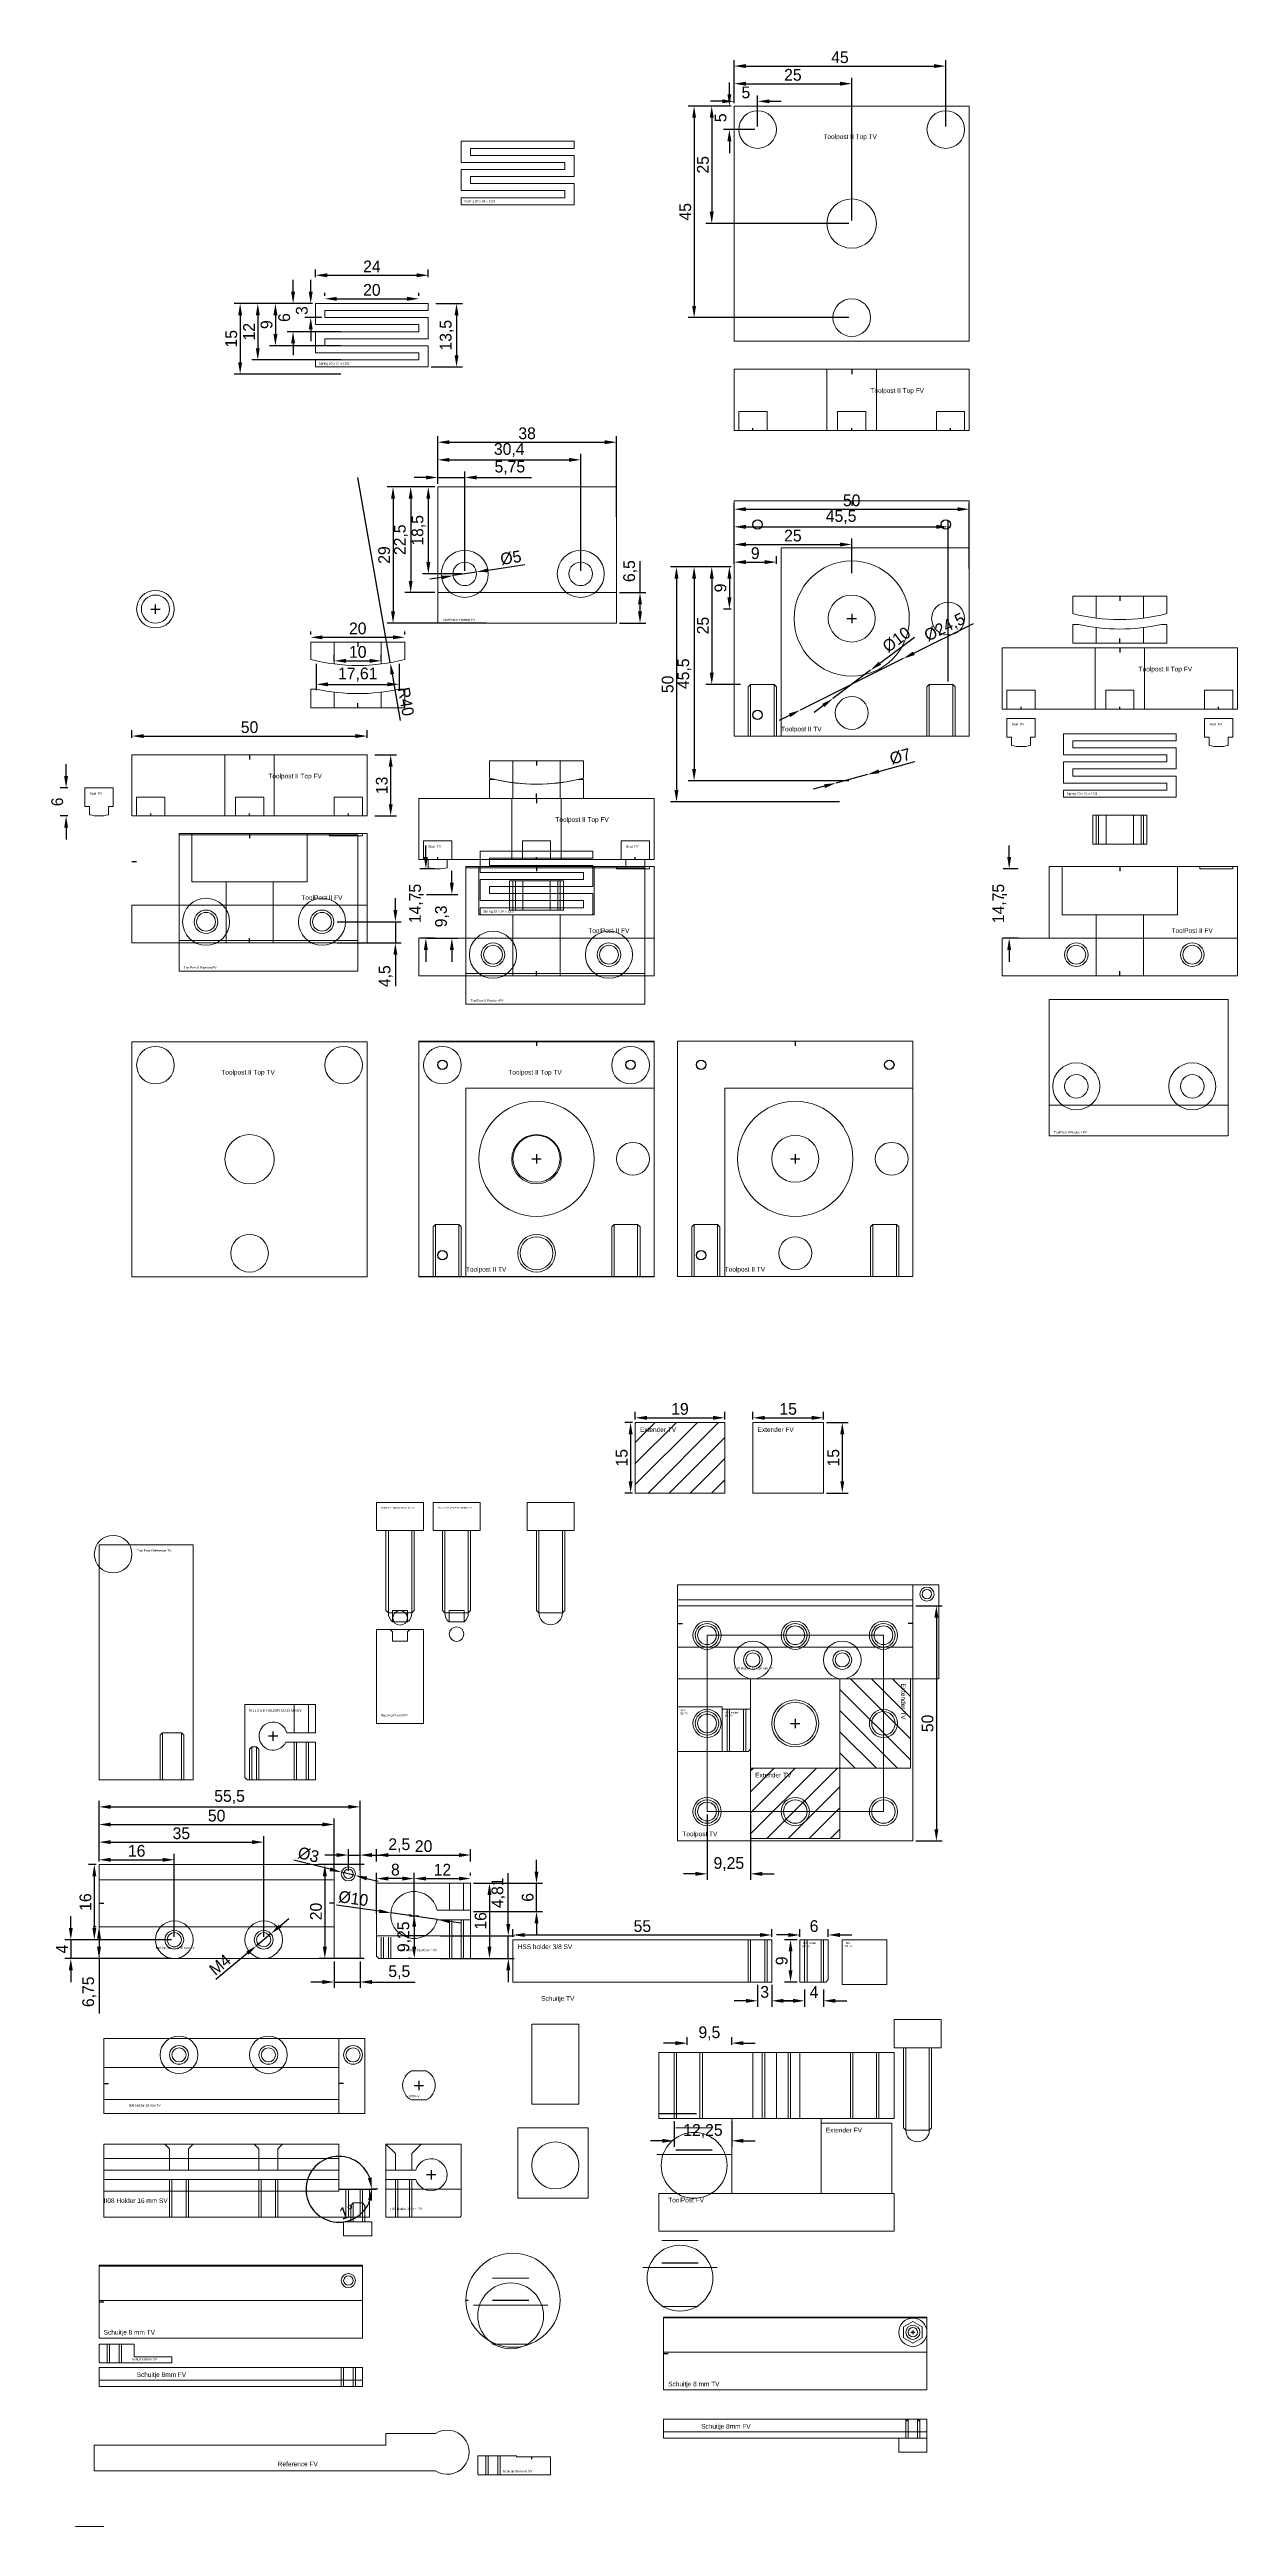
# Model space of a CAD drawing. Header units: millimetres. Extents: x 3 to 256, y 5 to 532.
import ezdxf

# ---------------------------------------------------------------- set-up
doc = ezdxf.new("R2010")
doc.units = ezdxf.units.MM
for name, color, linetype in [('Dim', 1, 'Continuous'), ('Hulplijn', 3, 'Continuous'), ('Text', 7, 'Continuous')]:
    doc.layers.add(name, color=color, linetype=linetype)
for name, color, linetype, lineweight in [('Inner', 8, 'Continuous', 9), ('Main', 7, 'Continuous', 20), ('Screw', 7, 'Continuous', 20), ('Screw Inner', 8, 'Continuous', 9)]:
    doc.layers.add(name, color=color, linetype=linetype, lineweight=lineweight)
doc.dimstyles.new('ISO-25', dxfattribs={"dimtxt": 2.5, "dimasz": 2.5, "dimexe": 1.25, "dimexo": 0.625, "dimtad": 1, "dimtxsty": 'Standard', "dimcen": 2.5, "dimadec": 0, "dimazin": 0, "dimtfac": 1, "dimtmove": 0, "dimatfit": 3, "dimfxl": 1, "dimarcsym": 0})

msp = doc.modelspace()

# ---------------------------------------------------------------- texts
at = {"layer": 'Text', "insert": (108, 118), "char_height": 1, "attachment_point": 1}
msp.add_mtext('Schuitje TV', dxfattribs=at)

# ---------------------------------------------------------------- blocks, each defined once
blk = doc.blocks.new('ToolPost FV')
at = {"layer": 'Inner'}
for p, q in [((-5, 38), (-5, 24)), ((0, 38), (0, 24)), ((5, 38), (5, 24))]:
    blk.add_line(p, q, dxfattribs=at)
at = {"layer": 'Main'}
for p, q in [((-25, 38), (25, 38)), ((-25, 38), (-25, 24)), ((25, 38), (25, 24)), ((-25, 24), (25, 24)), ((-9.5, 24), (-9.5, 8)), ((9.5, 24), (9.5, 8)), ((-25, 8), (25, 8)), ((-25, 8), (-25, 0)), ((25, 8), (25, 0)), ((-25, 0), (25, 0))]:
    blk.add_line(p, q, dxfattribs=at)
at = {"layer": 'Screw Inner'}
for p, q in [((-21.75, 38), (-21.75, 24)), ((-21.25, 38), (-21.25, 24)), ((-16.25, 38), (-16.25, 24)), ((-15.75, 38), (-15.75, 24)), ((-3, 38), (-3, 24)), ((-2.5, 38), (-2.5, 24)), ((2.5, 38), (2.5, 24)), ((3, 38), (3, 24)), ((15.75, 38), (15.75, 24)), ((16.25, 38), (16.25, 24)), ((21.25, 38), (21.25, 24)), ((21.75, 38), (21.75, 24))]:
    blk.add_line(p, q, dxfattribs=at)
at = {"layer": 'Text', "insert": (-23, 7.13), "char_height": 1, "attachment_point": 1}
blk.add_mtext('ToolPost FV', dxfattribs=at)
blk = doc.blocks.new('SCHUITJE 8 MM TV')
at = {"layer": 'Hulplijn'}
blk.add_line((-8.25, 0), (-7.25, 0), dxfattribs=at)
at = {"layer": 'Inner'}
blk.add_line((47.75, 7.55), (-8.25, 7.55), dxfattribs=at)
at = {"layer": 'Main'}
for p, q in [((47.75, 7.75), (-8.25, 7.75)), ((-8.25, 7.75), (-8.25, -7.75)), ((47.75, -7.75), (47.75, 7.75)), ((-8.25, 0.25), (47.75, 0.25)), ((-8.25, -7.75), (47.75, -7.75))]:
    blk.add_line(p, q, dxfattribs=at)
at = {"layer": 'Screw'}
for radius in [1.5, 1]:
    blk.add_circle((44.75, 4.5), radius, dxfattribs=at)
at = {"layer": 'Text', "insert": (-7.25, -6), "char_height": 1, "attachment_point": 1}
blk.add_mtext('Schuitje 8 mm TV', dxfattribs=at)
blk = doc.blocks.new('SCHUITJE 8MM FV')
at = {"layer": 'Main'}
for p, q in [((-8.25, 4), (47.75, 4)), ((-8.25, 0), (-8.25, 4)), ((47.75, 1.3), (-8.25, 1.3)), ((47.75, 0), (-8.25, 0)), ((47.75, 4), (47.75, 0))]:
    blk.add_line(p, q, dxfattribs=at)
at = {"layer": 'Screw Inner'}
for p, q in [((43.25, 4), (43.25, 0)), ((43.75, 4), (43.75, 0)), ((45.75, 4), (45.75, 0)), ((46.25, 4), (46.25, 0))]:
    blk.add_line(p, q, dxfattribs=at)
at = {"layer": 'Text', "insert": (-0.25, 3), "char_height": 1, "attachment_point": 1}
blk.add_mtext('Schuitje 8mm FV', dxfattribs=at)
blk = doc.blocks.new('SCHUITJE 8MM SV')
at = {"layer": 'Main'}
for p, q in [((7.5, 4), (0, 4)), ((0, 4), (0, 0.2)), ((0.2, 0), (0, 0.2)), ((0.2, 0), (15.5, 0)), ((7.5, 1.3), (7.5, 4)), ((7.5, 1.3), (15.5, 1.3)), ((15.5, 0), (15.5, 1.3))]:
    blk.add_line(p, q, dxfattribs=at)
at = {"layer": 'Screw Inner'}
for p, q in [((1.75, 4), (1.75, 0)), ((2.25, 4), (2.25, 0)), ((4.25, 4), (4.25, 0)), ((4.75, 4), (4.75, 0))]:
    blk.add_line(p, q, dxfattribs=at)
at = {"layer": 'Text', "insert": (7, 1), "char_height": 0.5, "attachment_point": 1}
blk.add_mtext('Schuitje 8mm SV', dxfattribs=at)
blk = doc.blocks.new('BOUT CYL M3 TV')
at = {"layer": 'Hulplijn'}
for p, q in [((-0.4, 0), (0.4, 0)), ((0, 0.4), (0, -0.4))]:
    blk.add_line(p, q, dxfattribs=at)
at = {"layer": 'Main'}
for p, q in [((0, 2.31), (-2, 1.15)), ((-2, 1.15), (-2, -1.15)), ((2, 1.15), (0, 2.31)), ((2, -1.15), (2, 1.15)), ((-2, -1.15), (0, -2.31)), ((0, -2.31), (2, -1.15))]:
    blk.add_line(p, q, dxfattribs=at)
blk.add_circle((0, 0), 3, dxfattribs=at)
at = {"layer": 'Screw Inner'}
for radius in [1.5, 1]:
    blk.add_circle((0, 0), radius, dxfattribs=at)
blk = doc.blocks.new('BOUT CYL M3X4 FV')
at = {"layer": 'Main'}
blk.add_lwpolyline([(0, 3), (0, -3), (3, -3), (3, 3)], close=True, dxfattribs=at)
at = {"layer": 'Screw'}
for p, q in [((-4, 1), (-3.5, 1.5)), ((0, 1), (-4, 1)), ((-4, 1), (-4, -1)), ((0, 1.5), (-3.5, 1.5)), ((0, -1.5), (0, 1.5)), ((0, -1), (-4, -1)), ((-3.5, -1.5), (-4, -1)), ((-3.5, -1.5), (0, -1.5))]:
    blk.add_line(p, q, dxfattribs=at)
blk = doc.blocks.new('REFERENCE FV')
at = {"layer": 'Main'}
for p, q in [((-50, 0), (-50, 5.5)), ((-50, 5.5), (12, 5.5)), ((22.53, 8), (12, 8)), ((12, 8), (12, 5.5)), ((-50, 0), (6, 0)), ((22.53, 0), (6, 0))]:
    blk.add_line(p, q, dxfattribs=at)
blk.add_arc((25, 4), 4.7, 238.3276, 121.6724, dxfattribs=at)
at = {"layer": 'Text', "insert": (-11, 2), "char_height": 1, "attachment_point": 1}
blk.add_mtext('Reference FV', dxfattribs=at)
blk = doc.blocks.new('SCHUITJE 8MM REF SV')
at = {"layer": 'Hulplijn'}
blk.add_line((11.5, 3.3), (11.5, 3.8), dxfattribs=at)
at = {"layer": 'Main'}
for p, q in [((0, 4), (0, 0.2)), ((8.23, 4), (0, 4)), ((0.2, 0), (0, 0.2)), ((0.2, 0), (15.5, 0)), ((8.23, 3.8), (8.23, 4)), ((15.5, 3.8), (8.23, 3.8)), ((15.5, 0), (15.5, 3.8))]:
    blk.add_line(p, q, dxfattribs=at)
at = {"layer": 'Screw Inner'}
for p, q in [((1.75, 4), (1.75, 0)), ((2.25, 4), (2.25, 0)), ((4.25, 4), (4.25, 0)), ((4.75, 4), (4.75, 0))]:
    blk.add_line(p, q, dxfattribs=at)
at = {"layer": 'Text', "insert": (5.35, 1), "char_height": 0.5, "attachment_point": 1}
blk.add_mtext('Schuitje 8mm ref SV', dxfattribs=at)
blk = doc.blocks.new('II08 HOLDER 16 MM FV')
at = {"layer": 'Hulplijn'}
for p, q in [((3.6, 0), (1.6, 0)), ((2.6, 1), (2.6, -1))]:
    blk.add_line(p, q, dxfattribs=at)
at = {"layer": 'Inner'}
for p, q in [((-5, 4.5), (-7, 6.5)), ((0.5, 6.5), (-1.5, 4.5)), ((-5, 1), (-5, 4.5)), ((-1.5, 1), (-1.5, 4.5))]:
    blk.add_line(p, q, dxfattribs=at)
at = {"layer": 'Main'}
for p, q in [((-7, 6.5), (-7, -9)), ((-7, 6.5), (9, 6.5)), ((9, 6.5), (9, -8.75)), ((-0.65, 1), (-7, 1)), ((-0.65, -1), (-7, -1)), ((9, -3.09), (-7, -3.09)), ((-7, -9), (8.75, -9)), ((8.75, -9), (9, -8.75))]:
    blk.add_line(p, q, dxfattribs=at)
blk.add_arc((2.6, 0), 3.4, 197.1046, 162.8954, dxfattribs=at)
at = {"layer": 'Screw Inner'}
for p, q in [((-5, -9), (-5, -1)), ((-4.5, -9), (-4.5, -1)), ((-2, -9), (-2, -1)), ((-1.5, -9), (-1.5, -1))]:
    blk.add_line(p, q, dxfattribs=at)
at = {"layer": 'Text', "insert": (-6.08, -7), "char_height": 0.5, "attachment_point": 1}
blk.add_mtext('II08 Holder 16 mm FV', dxfattribs=at)
blk = doc.blocks.new('II08 HOLDER 16 MM SV')
at = {"layer": 'Inner'}
for p, q in [((-2, 12.46), (48, 12.46)), ((12, 14.5), (11, 15.5)), ((12, 14.5), (12, 10)), ((16, 14.5), (17, 15.5)), ((16, 14.5), (16, 10)), ((17.5, 13), (17.5, 13)), ((31, 14.5), (30, 15.5)), ((31, 14.5), (31, 10)), ((35, 14.5), (36, 15.5)), ((35, 14.5), (35, 10)), ((36.5, 13), (36.5, 13)), ((-2, 5.53), (48, 5.53))]:
    blk.add_line(p, q, dxfattribs=at)
at = {"layer": 'Main'}
for p, q in [((48, 15.5), (-2, 15.5)), ((-2, 15.5), (-2, 0)), ((48, 15.5), (48, 5.53)), ((-2, 10), (48, 10)), ((-2, 8), (48, 8)), ((48, 5.91), (54.5, 6.03)), ((54.5, 0), (54.5, 6.03)), ((-2, 0), (54.5, 0))]:
    blk.add_line(p, q, dxfattribs=at)
at = {"layer": 'Screw Inner'}
for p, q in [((12, 8), (12, 0)), ((12.5, 8), (12.5, 0)), ((15.5, 8), (15.5, 0)), ((16, 8), (16, 0)), ((31, 8), (31, 0)), ((31.5, 8), (31.5, 0)), ((34.5, 8), (34.5, 0)), ((35, 8), (35, 0)), ((49.5, 0), (49.5, 5.94)), ((50, 0), (50, 5.95)), ((52.5, 0), (52.5, 5.99)), ((53, 0), (53, 6))]:
    blk.add_line(p, q, dxfattribs=at)
at = {"layer": 'Text', "insert": (-2, 4), "char_height": 1, "attachment_point": 1}
blk.add_mtext('II08 Holder 16 mm SV', dxfattribs=at)
blk = doc.blocks.new('TOOLPOST TV')
at = {"layer": 'Hulplijn'}
for p, q in [((-1, 0), (1, 0)), ((0, 1), (0, -1))]:
    blk.add_line(p, q, dxfattribs=at)
at = {"layer": 'Main'}
for points in [[(-25, 25), (25, 25), (25, -25), (-25, -25)], [(-18.75, 18.75), (18.75, 18.75), (18.75, -18.75), (-18.75, -18.75)], [(-9.5, 9.5), (9.5, 9.5), (9.5, -9.5), (-9.5, -9.5)]]:
    blk.add_lwpolyline(points, close=True, dxfattribs=at)
for centre in [(-18.75, 18.75), (0, 18.75), (18.75, 18.75), (-18.75, 0), (-18.75, -18.75)]:
    blk.add_circle(centre, 2, dxfattribs=at)
at = {"layer": 'Screw'}
for centre, radius in [((-18.75, 18.75), 3), ((-18.75, 18.75), 2.5), ((0, 18.75), 3), ((0, 18.75), 2.5), ((18.75, 18.75), 3), ((18.75, 18.75), 2.5), ((-18.75, 0), 3), ((-18.75, 0), 2.5), ((0, 0), 5), ((0, 0), 4.5), ((18.75, 0), 3), ((18.75, 0), 2.5), ((-18.75, -18.75), 3), ((0, -18.75), 3), ((18.75, -18.75), 3), ((-18.75, -18.75), 2.5), ((0, -18.75), 2.5), ((18.75, -18.75), 2.5)]:
    blk.add_circle(centre, radius, dxfattribs=at)
at = {"layer": 'Text', "insert": (-24, -23), "char_height": 1, "attachment_point": 1}
blk.add_mtext('Toolpost TV', dxfattribs=at)
blk = doc.blocks.new('II08 HOLDER 16 MM TV')
at = {"layer": 'Hulplijn'}
for p, q in [((1.5, 6.4), (2.5, 6.4)), ((52.5, 6.4), (51.5, 6.4))]:
    blk.add_line(p, q, dxfattribs=at)
at = {"layer": 'Inner'}
for p, q in [((1.5, 9.8), (51.5, 9.8)), ((1.5, 3), (51.5, 3))]:
    blk.add_line(p, q, dxfattribs=at)
at = {"layer": 'Main'}
for p, q in [((1.5, 16), (57, 16)), ((1.5, 16), (1.5, 0)), ((51.5, 16), (51.5, 0)), ((57, 16), (57, 0)), ((1.5, 0), (57, 0))]:
    blk.add_line(p, q, dxfattribs=at)
for centre in [(17.5, 12.5), (36.5, 12.5)]:
    blk.add_circle(centre, 4, dxfattribs=at)
at = {"layer": 'Screw'}
for centre, radius in [((17.5, 12.5), 2), ((17.5, 12.5), 1.5), ((36.5, 12.5), 2), ((36.5, 12.5), 1.5), ((54.5, 12.5), 2), ((54.5, 12.5), 1.5)]:
    blk.add_circle(centre, radius, dxfattribs=at)
at = {"layer": 'Text', "insert": (13.58, 2), "char_height": 0.5, "attachment_point": 3}
blk.add_mtext('II08 Holder 16 mm TV', dxfattribs=at)
blk = doc.blocks.new('II10 HOLDER 15X20 MM FV')
at = {"layer": 'Hulplijn'}
for p, q in [((9, 9), (7, 9)), ((8, 8), (8, 10)), ((10.29, 4.8), (5.71, 4.8))]:
    blk.add_line(p, q, dxfattribs=at)
at = {"layer": 'Inner'}
for p, q in [((15.5, 10.25), (15.5, 16)), ((18.5, 10.25), (18.5, 16))]:
    blk.add_line(p, q, dxfattribs=at)
at = {"layer": 'Main'}
for p, q in [((0, 16), (0, 0.5)), ((20, 16), (0, 16)), ((20, 16), (20, 0)), ((12.9, 10.25), (20, 10.25)), ((12.9, 8.25), (20, 8.25)), ((20, 4.8), (0, 4.8)), ((0.5, 0), (0, 0.5)), ((20, 0), (0.5, 0))]:
    blk.add_line(p, q, dxfattribs=at)
blk.add_arc((8, 9.25), 5, 11.537, 348.463, dxfattribs=at)
at = {"layer": 'Screw Inner'}
for p, q in [((15.5, 0), (15.5, 8.25)), ((16, 0), (16, 8.25)), ((18, 0), (18, 8.25)), ((18.5, 0), (18.5, 8.25)), ((1, 4.55), (1, 0)), ((1.5, 4.55), (1.5, 0)), ((2.5, 4.55), (2.5, 0)), ((3, 4.55), (3, 0))]:
    blk.add_line(p, q, dxfattribs=at)
at = {"layer": 'Text', "insert": (4.92, 2), "char_height": 0.5, "attachment_point": 1}
blk.add_mtext('II10 Holder 15x20 mm BV', dxfattribs=at)
blk = doc.blocks.new('II10 HOLDER 15 X 20 MM TV')
at = {"layer": 'Hulplijn'}
for p, q in [((1.5, 11.75), (2.5, 11.75)), ((51.5, 11.75), (50.5, 11.75))]:
    blk.add_line(p, q, dxfattribs=at)
at = {"layer": 'Inner'}
for p, q in [((1.5, 16.75), (51.5, 16.75)), ((1.5, 6.75), (51.5, 6.75))]:
    blk.add_line(p, q, dxfattribs=at)
at = {"layer": 'Main'}
for p, q in [((1.5, 20), (1.5, 0)), ((1.5, 20), (57, 20)), ((51.5, 20), (51.5, 0)), ((57, 20), (57, 0)), ((1.5, 0), (57, 0))]:
    blk.add_line(p, q, dxfattribs=at)
for centre in [(17.5, 4), (36.5, 4)]:
    blk.add_circle(centre, 4, dxfattribs=at)
at = {"layer": 'Screw'}
for centre, radius in [((54.5, 18), 1.5), ((54.5, 18), 1), ((17.5, 4), 2), ((17.5, 4), 1.5), ((36.5, 4), 2), ((36.5, 4), 1.5)]:
    blk.add_circle(centre, radius, dxfattribs=at)
at = {"layer": 'Text', "insert": (13.58, 2.5), "char_height": 0.5, "attachment_point": 1}
blk.add_mtext('II10 Holder 15 x 20 mm TV', dxfattribs=at)
blk = doc.blocks.new('II08FV')
at = {"layer": 'Hulplijn'}
for p, q in [((-1, 0), (1, 0)), ((0, 1), (0, -1))]:
    blk.add_line(p, q, dxfattribs=at)
at = {"layer": 'Main'}
for p, q in [((1.58, 3.08), (-1.58, 3.08)), ((1.58, -3.09), (-1.58, -3.09))]:
    blk.add_line(p, q, dxfattribs=at)
for start, end in [(117.085, 242.915), (297.085, 62.915)]:
    blk.add_arc((0, 0), 3.46, start, end, dxfattribs=at)
at = {"layer": 'Text', "insert": (-2.09, -2), "char_height": 0.5, "attachment_point": 1}
blk.add_mtext('II08 FV', dxfattribs=at)
blk = doc.blocks.new('*D28')
at = {"color": 0, "linetype": 'ByBlock', "lineweight": -2}
for p, q in [((136.25, 91.38), (136.25, 85.97)), ((148.5, 91.38), (148.5, 85.97)), ((133.75, 87.22), (131.25, 87.22)), ((151, 87.22), (153.5, 87.22))]:
    blk.add_line(p, q, dxfattribs=at)
at = {"color": 0, "linetype": 'ByBlock'}
for points in [[(136.25, 87.22), (133.75, 86.8), (133.75, 87.64)], [(148.5, 87.22), (151, 86.8), (151, 87.64)]]:
    blk.add_solid(points, dxfattribs=at)
at = {"layer": 'DEFPOINTS', "color": 0, "linetype": 'ByBlock'}
for p in [(136.25, 92), (148.5, 92)]:
    blk.add_point(p, dxfattribs=at)
at = {"color": 0, "linetype": 'ByBlock', "lineweight": -2, "insert": (142.38, 89.3), "char_height": 2.5, "attachment_point": 5}
blk.add_mtext('\\A1;12,25', dxfattribs=at)
blk = doc.blocks.new('HSS HOLDER 3 8 FV')
at = {"layer": 'Main'}
for p, q in [((6, 9), (0, 9)), ((0, 9), (0, 0)), ((6, 0.5), (6, 9)), ((0, 0), (5.5, 0)), ((5.5, 0), (6, 0.5))]:
    blk.add_line(p, q, dxfattribs=at)
at = {"layer": 'Screw Inner'}
for p, q in [((1, 0), (1, 9)), ((1.5, 0), (1.5, 9)), ((4.5, 9), (4.5, 0)), ((5, 9), (5, 0))]:
    blk.add_line(p, q, dxfattribs=at)
at = {"layer": 'Text', "insert": (0.5, 8.5), "char_height": 0.4, "attachment_point": 1}
blk.add_mtext('HSS Holder\\P3/8 FV', dxfattribs=at)
blk = doc.blocks.new('FSS 3 8 FV')
at = {"layer": 'Main'}
for p, q in [((0, 9.5), (9.5, 9.5)), ((0, 0), (0, 9.5)), ((9.5, 9.5), (9.5, 0)), ((9.5, 0), (0, 0))]:
    blk.add_line(p, q, dxfattribs=at)
at = {"layer": 'Text', "insert": (0.5, 9), "char_height": 0.4, "attachment_point": 1}
blk.add_mtext('HSS\\P3/8 FV', dxfattribs=at)
blk = doc.blocks.new('*D32')
at = {"color": 0, "linetype": 'ByBlock', "lineweight": -2}
for p, q in [((163, 130.62), (163, 132.25)), ((169, 130.62), (169, 132.25)), ((160.5, 131), (158, 131)), ((171.5, 131), (174, 131))]:
    blk.add_line(p, q, dxfattribs=at)
at = {"color": 0, "linetype": 'ByBlock'}
for points in [[(163, 131), (160.5, 130.58), (160.5, 131.42)], [(169, 131), (171.5, 130.58), (171.5, 131.42)]]:
    blk.add_solid(points, dxfattribs=at)
at = {"layer": 'DEFPOINTS', "color": 0, "linetype": 'ByBlock'}
for p in [(163, 130), (169, 130)]:
    blk.add_point(p, dxfattribs=at)
at = {"color": 0, "linetype": 'ByBlock', "lineweight": -2, "insert": (166, 132.88), "char_height": 2.5, "attachment_point": 5}
blk.add_mtext('\\A1;6', dxfattribs=at)
blk = doc.blocks.new('*D33')
at = {"color": 0, "linetype": 'ByBlock', "lineweight": -2}
for p, q in [((162.38, 130), (159.75, 130)), ((161, 127.5), (161, 123.5)), ((162.38, 121), (159.75, 121))]:
    blk.add_line(p, q, dxfattribs=at)
at = {"color": 0, "linetype": 'ByBlock'}
for points in [[(161, 130), (160.58, 127.5), (161.42, 127.5)], [(161, 121), (160.58, 123.5), (161.42, 123.5)]]:
    blk.add_solid(points, dxfattribs=at)
at = {"layer": 'DEFPOINTS', "color": 0, "linetype": 'ByBlock'}
for p in [(163, 130), (163, 121)]:
    blk.add_point(p, dxfattribs=at)
at = {"color": 0, "linetype": 'ByBlock', "lineweight": -2, "insert": (159.12, 125.5), "char_height": 2.5, "attachment_point": 5, "rotation": 90}
blk.add_mtext('\\A1;9', dxfattribs=at)
blk = doc.blocks.new('*D34')
at = {"color": 0, "linetype": 'ByBlock', "lineweight": -2}
for p, q in [((187.62, 201), (193.25, 201)), ((192, 198.5), (192, 153.5)), ((187.62, 151), (193.25, 151))]:
    blk.add_line(p, q, dxfattribs=at)
at = {"color": 0, "linetype": 'ByBlock'}
for points in [[(192, 201), (191.58, 198.5), (192.42, 198.5)], [(192, 151), (191.58, 153.5), (192.42, 153.5)]]:
    blk.add_solid(points, dxfattribs=at)
at = {"layer": 'DEFPOINTS', "color": 0, "linetype": 'ByBlock'}
for p in [(187, 201), (187, 151)]:
    blk.add_point(p, dxfattribs=at)
at = {"color": 0, "linetype": 'ByBlock', "lineweight": -2, "insert": (190.12, 176), "char_height": 2.5, "attachment_point": 5, "rotation": 90}
blk.add_mtext('\\A1;50', dxfattribs=at)
blk = doc.blocks.new('HSS HOLDER 3 8 SV')
at = {"layer": 'Main'}
for p, q in [((0, 0), (0, 9)), ((0, 9), (55, 9)), ((55, 9), (55, 0)), ((55, 0), (0, 0))]:
    blk.add_line(p, q, dxfattribs=at)
at = {"layer": 'Screw Inner'}
for p, q in [((50, 0), (50, 9)), ((50.5, 0), (50.5, 9)), ((53.5, 0), (53.5, 9)), ((54, 0), (54, 9))]:
    blk.add_line(p, q, dxfattribs=at)
at = {"layer": 'Text', "insert": (1, 8), "char_height": 1, "attachment_point": 1}
blk.add_mtext('HSS holder 3/8 SV', dxfattribs=at)
blk = doc.blocks.new('*D36')
at = {"color": 0, "linetype": 'ByBlock', "lineweight": -2}
for p, q in [((102, 130.62), (102, 132.25)), ((157, 130.62), (157, 132.25)), ((104.5, 131), (154.5, 131))]:
    blk.add_line(p, q, dxfattribs=at)
at = {"color": 0, "linetype": 'ByBlock'}
for points in [[(102, 131), (104.5, 130.58), (104.5, 131.42)], [(157, 131), (154.5, 130.58), (154.5, 131.42)]]:
    blk.add_solid(points, dxfattribs=at)
at = {"layer": 'DEFPOINTS', "color": 0, "linetype": 'ByBlock'}
for p in [(102, 130), (157, 130)]:
    blk.add_point(p, dxfattribs=at)
at = {"color": 0, "linetype": 'ByBlock', "lineweight": -2, "insert": (129.5, 132.88), "char_height": 2.5, "attachment_point": 5}
blk.add_mtext('\\A1;55', dxfattribs=at)
blk = doc.blocks.new('*D37')
at = {"color": 0, "linetype": 'ByBlock', "lineweight": -2}
for p, q in [((151.5, 117), (149, 117)), ((154, 120.38), (154, 115.75)), ((157, 120.38), (157, 115.75)), ((159.5, 117), (162, 117))]:
    blk.add_line(p, q, dxfattribs=at)
at = {"color": 0, "linetype": 'ByBlock'}
for points in [[(154, 117), (151.5, 117.42), (151.5, 116.58)], [(157, 117), (159.5, 117.42), (159.5, 116.58)]]:
    blk.add_solid(points, dxfattribs=at)
at = {"layer": 'DEFPOINTS', "color": 0, "linetype": 'ByBlock'}
for p in [(154, 121), (157, 121)]:
    blk.add_point(p, dxfattribs=at)
at = {"color": 0, "linetype": 'ByBlock', "lineweight": -2, "insert": (155.5, 118.88), "char_height": 2.5, "attachment_point": 5}
blk.add_mtext('\\A1;3', dxfattribs=at)
blk = doc.blocks.new('*D38')
at = {"color": 0, "linetype": 'ByBlock', "lineweight": -2}
for p, q in [((161.5, 117), (159, 117)), ((164, 119.38), (164, 115.75)), ((168, 119.38), (168, 115.75)), ((170.5, 117), (173, 117))]:
    blk.add_line(p, q, dxfattribs=at)
at = {"color": 0, "linetype": 'ByBlock'}
for points in [[(164, 117), (161.5, 116.58), (161.5, 117.42)], [(168, 117), (170.5, 116.58), (170.5, 117.42)]]:
    blk.add_solid(points, dxfattribs=at)
at = {"layer": 'DEFPOINTS', "color": 0, "linetype": 'ByBlock'}
for p in [(164, 120), (168, 120)]:
    blk.add_point(p, dxfattribs=at)
at = {"color": 0, "linetype": 'ByBlock', "lineweight": -2, "insert": (166, 118.88), "char_height": 2.5, "attachment_point": 5}
blk.add_mtext('\\A1;4', dxfattribs=at)
blk = doc.blocks.new('*D39')
at = {"color": 0, "linetype": 'ByBlock', "lineweight": -2}
blk.add_line((72.12, 77.04), (73.25, 77.06), dxfattribs=at)
blk.add_arc((65, 76.91), 7, 20.5716, 340.4284, dxfattribs=at)
at = {"color": 0, "linetype": 'ByBlock'}
for points in [[(72, 76.91), (71.14, 79.3), (71.96, 79.45)], [(72, 77.04), (72.01, 74.5), (71.18, 74.64)]]:
    blk.add_solid(points, dxfattribs=at)
at = {"layer": 'DEFPOINTS', "color": 0, "linetype": 'ByBlock'}
for p in [(65, 76.91), (65, 76.91), (71.5, 77.03), (73, 76.91)]:
    blk.add_point(p, dxfattribs=at)
at = {"color": 0, "linetype": 'ByBlock', "lineweight": -2, "insert": (66.73, 72.09), "char_height": 2.5, "attachment_point": 5, "rotation": 19.7311}
blk.add_mtext('\\A1;1%%d', dxfattribs=at)
blk = doc.blocks.new('BOUT CYL M6X20 FV')
at = {"layer": 'Main'}
blk.add_lwpolyline([(-5, 0), (5, 0), (5, 6), (-5, 6)], close=True, dxfattribs=at)
blk.add_arc((0, -17.5), 2.5, 180, 0, dxfattribs=at)
at = {"layer": 'Screw'}
for p, q in [((3, 0), (-3, 0)), ((-3, 0), (-3, -17)), ((-2.5, 0), (-2.5, -17.5)), ((2.5, 0), (2.5, -17.5)), ((3, -17), (3, 0)), ((-2.5, -17.5), (-3, -17)), ((-2.5, -17.5), (2.5, -17.5)), ((2.5, -17.5), (3, -17))]:
    blk.add_line(p, q, dxfattribs=at)
blk = doc.blocks.new('Tool Post Reference TV')
at = {"layer": 'Main'}
for p, q in [((20, 50), (0, 50)), ((0, 50), (0, 0)), ((20, 0), (20, 50)), ((0, 0), (20, 0))]:
    blk.add_line(p, q, dxfattribs=at)
blk.add_circle((3, 48), 4, dxfattribs=at)
at = {"layer": 'Screw Inner'}
for p, q in [((13, 9.5), (13.5, 10)), ((13, 9.5), (13, 0)), ((17.5, 10), (13.5, 10)), ((13.5, 10), (13.5, 0)), ((17.5, 0), (17.5, 10)), ((17.5, 10), (18, 9.5)), ((18, 0), (18, 9.5))]:
    blk.add_line(p, q, dxfattribs=at)
at = {"layer": 'Text', "insert": (8, 49), "char_height": 0.5, "attachment_point": 1}
blk.add_mtext('Tool Post Reference TV', dxfattribs=at)
blk = doc.blocks.new('Extender FV')
at = {"layer": 'Main'}
blk.add_lwpolyline([(0, 0), (15, 0), (15, 15), (0, 15)], close=True, dxfattribs=at)
at = {"layer": 'Text', "insert": (1, 14), "char_height": 1, "attachment_point": 1}
blk.add_mtext('Extender FV', dxfattribs=at)
blk = doc.blocks.new('EXTENDER TV')
at = {"layer": 'Hulplijn'}
h = blk.add_hatch(dxfattribs=at)
h.set_pattern_fill('ANSI31', color=256, style=0)
h.paths.add_polyline_path([(0, 0), (19, 0), (19, 15), (0, 15)])
h.paths.add_polyline_path([(0.75, 14.25), (12.25, 14.25), (12.25, 12.75), (0.75, 12.75)], flags=24)
at = {"layer": 'Main'}
blk.add_lwpolyline([(0, 0), (19, 0), (19, 15), (0, 15)], close=True, dxfattribs=at)
at = {"layer": 'Text', "insert": (1, 14), "char_height": 1, "attachment_point": 1}
blk.add_mtext('Extender TV', dxfattribs=at)
blk = doc.blocks.new('*D44')
at = {"color": 0, "linetype": 'ByBlock', "lineweight": -2}
for p, q in [((128, 240.62), (128, 242.25)), ((130.5, 241), (144.5, 241)), ((147, 240.62), (147, 242.25))]:
    blk.add_line(p, q, dxfattribs=at)
at = {"color": 0, "linetype": 'ByBlock'}
for points in [[(128, 241), (130.5, 240.58), (130.5, 241.42)], [(147, 241), (144.5, 240.58), (144.5, 241.42)]]:
    blk.add_solid(points, dxfattribs=at)
at = {"layer": 'DEFPOINTS', "color": 0, "linetype": 'ByBlock'}
for p in [(128, 240), (147, 240)]:
    blk.add_point(p, dxfattribs=at)
at = {"color": 0, "linetype": 'ByBlock', "lineweight": -2, "insert": (137.5, 242.88), "char_height": 2.5, "attachment_point": 5}
blk.add_mtext('\\A1;19', dxfattribs=at)
blk = doc.blocks.new('*D45')
at = {"color": 0, "linetype": 'ByBlock', "lineweight": -2}
for p, q in [((127.38, 240), (125.75, 240)), ((127, 237.5), (127, 227.5)), ((127.38, 225), (125.75, 225))]:
    blk.add_line(p, q, dxfattribs=at)
at = {"color": 0, "linetype": 'ByBlock'}
for points in [[(127, 240), (126.58, 237.5), (127.42, 237.5)], [(127, 225), (126.58, 227.5), (127.42, 227.5)]]:
    blk.add_solid(points, dxfattribs=at)
at = {"layer": 'DEFPOINTS', "color": 0, "linetype": 'ByBlock'}
for p in [(128, 240), (128, 225)]:
    blk.add_point(p, dxfattribs=at)
at = {"color": 0, "linetype": 'ByBlock', "lineweight": -2, "insert": (125.12, 232.5), "char_height": 2.5, "attachment_point": 5, "rotation": 90}
blk.add_mtext('\\A1;15', dxfattribs=at)
blk = doc.blocks.new('*D46')
at = {"color": 0, "linetype": 'ByBlock', "lineweight": -2}
for p, q in [((153, 240.62), (153, 242.25)), ((155.5, 241), (165.5, 241)), ((168, 240.62), (168, 242.25))]:
    blk.add_line(p, q, dxfattribs=at)
at = {"color": 0, "linetype": 'ByBlock'}
for points in [[(153, 241), (155.5, 240.58), (155.5, 241.42)], [(168, 241), (165.5, 240.58), (165.5, 241.42)]]:
    blk.add_solid(points, dxfattribs=at)
at = {"layer": 'DEFPOINTS', "color": 0, "linetype": 'ByBlock'}
for p in [(153, 240), (168, 240)]:
    blk.add_point(p, dxfattribs=at)
at = {"color": 0, "linetype": 'ByBlock', "lineweight": -2, "insert": (160.5, 242.88), "char_height": 2.5, "attachment_point": 5}
blk.add_mtext('\\A1;15', dxfattribs=at)
blk = doc.blocks.new('*D47')
at = {"color": 0, "linetype": 'ByBlock', "lineweight": -2}
for p, q in [((168.62, 240), (173.25, 240)), ((172, 237.5), (172, 227.5)), ((168.62, 225), (173.25, 225))]:
    blk.add_line(p, q, dxfattribs=at)
at = {"color": 0, "linetype": 'ByBlock'}
for points in [[(172, 240), (171.58, 237.5), (172.42, 237.5)], [(172, 225), (171.58, 227.5), (172.42, 227.5)]]:
    blk.add_solid(points, dxfattribs=at)
at = {"layer": 'DEFPOINTS', "color": 0, "linetype": 'ByBlock'}
for p in [(168, 240), (168, 225)]:
    blk.add_point(p, dxfattribs=at)
at = {"color": 0, "linetype": 'ByBlock', "lineweight": -2, "insert": (170.12, 232.5), "char_height": 2.5, "attachment_point": 5, "rotation": 90}
blk.add_mtext('\\A1;15', dxfattribs=at)
blk = doc.blocks.new('MILL 6 MM HOLDER 15X20 MM BV')
at = {"layer": 'Hulplijn'}
for p, q in [((7, 9.3), (5, 9.3)), ((6, 8.3), (6, 10.3))]:
    blk.add_line(p, q, dxfattribs=at)
at = {"layer": 'Inner'}
for p, q in [((10.5, 10), (10.5, 16)), ((13.5, 10), (13.5, 16))]:
    blk.add_line(p, q, dxfattribs=at)
at = {"layer": 'Main'}
for p, q in [((0, 16), (0, 0.5)), ((15, 16), (0, 16)), ((15, 16), (15, 10)), ((8.7, 8), (15, 8)), ((8.92, 10), (15, 10)), ((15, 8), (15, 0)), ((0.5, 0), (0, 0.5)), ((15, 0), (0.5, 0))]:
    blk.add_line(p, q, dxfattribs=at)
blk.add_arc((6, 9.3), 3, 13.4934, 334.3207, dxfattribs=at)
at = {"layer": 'Screw Inner'}
for p, q in [((1, 6.5), (1.5, 7)), ((1, 6.5), (1, 0)), ((1.5, 7), (1.5, 0)), ((2.5, 7), (1.5, 7)), ((2.5, 7), (2.5, 0)), ((3, 6.5), (2.5, 7)), ((3, 6.5), (3, 0)), ((10.5, 0), (10.5, 8)), ((11, 0), (11, 8)), ((13, 0), (13, 8)), ((13.5, 0), (13.5, 8))]:
    blk.add_line(p, q, dxfattribs=at)
at = {"layer": 'Text', "insert": (0.92, 15), "char_height": 0.5, "attachment_point": 1}
blk.add_mtext('MILL 6 MM HOLDER 15X16 MM BV', dxfattribs=at)
blk = doc.blocks.new('*D49')
at = {"color": 0, "linetype": 'ByBlock', "lineweight": -2}
for p, q in [((70.38, 146), (60.75, 146)), ((62, 143.5), (62, 128.5)), ((70.38, 126), (60.75, 126))]:
    blk.add_line(p, q, dxfattribs=at)
at = {"color": 0, "linetype": 'ByBlock'}
for points in [[(62, 146), (61.58, 143.5), (62.42, 143.5)], [(62, 126), (61.58, 128.5), (62.42, 128.5)]]:
    blk.add_solid(points, dxfattribs=at)
at = {"layer": 'DEFPOINTS', "color": 0, "linetype": 'ByBlock'}
for p in [(71, 146), (71, 126)]:
    blk.add_point(p, dxfattribs=at)
at = {"color": 0, "linetype": 'ByBlock', "lineweight": -2, "insert": (60.12, 136), "char_height": 2.5, "attachment_point": 5, "rotation": 90}
blk.add_mtext('\\A1;20', dxfattribs=at)
blk = doc.blocks.new('*D50')
at = {"color": 0, "linetype": 'ByBlock', "lineweight": -2}
for p, q in [((143.25, 156.62), (143.25, 142.75)), ((152.5, 156.62), (152.5, 142.75)), ((140.75, 144), (138.25, 144)), ((155, 144), (157.5, 144))]:
    blk.add_line(p, q, dxfattribs=at)
at = {"color": 0, "linetype": 'ByBlock'}
for points in [[(143.25, 144), (140.75, 143.58), (140.75, 144.42)], [(152.5, 144), (155, 143.58), (155, 144.42)]]:
    blk.add_solid(points, dxfattribs=at)
at = {"layer": 'DEFPOINTS', "color": 0, "linetype": 'ByBlock'}
for p in [(143.25, 157.25), (152.5, 157.25)]:
    blk.add_point(p, dxfattribs=at)
at = {"color": 0, "linetype": 'ByBlock', "lineweight": -2, "insert": (147.88, 146.08), "char_height": 2.5, "attachment_point": 5}
blk.add_mtext('\\A1;9,25', dxfattribs=at)
blk = doc.blocks.new('BOUT CYL M6X20 BEARING FV')
at = {"layer": 'Inner'}
for p, q in [((-1.6, -17), (1.6, -17)), ((-1.6, -17), (-1.6, -19.42)), ((1.6, -17), (1.6, -19.42))]:
    blk.add_line(p, q, dxfattribs=at)
at = {"layer": 'Main'}
blk.add_line((-1.6, -19.42), (1.6, -19.42), dxfattribs=at)
blk.add_lwpolyline([(-5, 0), (5, 0), (5, 6), (-5, 6)], close=True, dxfattribs=at)
for start, end in [(180, 230.2082), (309.7918, 0)]:
    blk.add_arc((0, -17.5), 2.5, start, end, dxfattribs=at)
at = {"layer": 'Screw'}
for p, q in [((3, 0), (-3, 0)), ((-3, 0), (-3, -17)), ((-2.5, 0), (-2.5, -17.5)), ((2.5, 0), (2.5, -17.5)), ((3, -17), (3, 0)), ((-2.5, -17.5), (-3, -17)), ((-2.5, -17.5), (2.5, -17.5)), ((2.5, -17.5), (3, -17))]:
    blk.add_line(p, q, dxfattribs=at)
at = {"layer": 'Main', "insert": (-4, 5), "char_height": 0.35, "attachment_point": 1}
blk.add_mtext('BOUT CYL M6X20 BEARING FV', dxfattribs=at)
blk = doc.blocks.new('Bearing Punch FV')
at = {"layer": 'Inner'}
for p, q in [((-2.1, 0), (-1.6, -0.5)), ((2.1, 0), (1.6, -0.5)), ((-1.6, -0.5), (-1.6, -2.5)), ((-1.6, -2.5), (1.6, -2.5)), ((1.6, -0.5), (1.6, -2.5))]:
    blk.add_line(p, q, dxfattribs=at)
at = {"layer": 'Main'}
for p, q in [((-5, 0), (5, 0)), ((-5, -20), (-5, 0)), ((5, 0), (5, -20)), ((5, -20), (-5, -20))]:
    blk.add_line(p, q, dxfattribs=at)
at = {"layer": 'Text', "insert": (-4, -18), "char_height": 0.5, "attachment_point": 1}
blk.add_mtext('Bearing Punch FV', dxfattribs=at)
blk = doc.blocks.new('*D53')
at = {"color": 0, "linetype": 'ByBlock', "lineweight": -2}
for p, q in [((136.5, 108), (134, 108)), ((139, 107.62), (139, 109.25)), ((148.5, 107.62), (148.5, 109.25)), ((151, 108), (153.5, 108))]:
    blk.add_line(p, q, dxfattribs=at)
at = {"color": 0, "linetype": 'ByBlock'}
for points in [[(139, 108), (136.5, 107.58), (136.5, 108.42)], [(148.5, 108), (151, 107.58), (151, 108.42)]]:
    blk.add_solid(points, dxfattribs=at)
at = {"layer": 'DEFPOINTS', "color": 0, "linetype": 'ByBlock'}
for p in [(139, 107), (148.5, 107)]:
    blk.add_point(p, dxfattribs=at)
at = {"color": 0, "linetype": 'ByBlock', "lineweight": -2, "insert": (143.75, 110.08), "char_height": 2.5, "attachment_point": 5}
blk.add_mtext('\\A1;9,5', dxfattribs=at)
blk = doc.blocks.new('IH14')
at = {"layer": 'Hulplijn'}
blk.add_line((-3.87, 2.3), (3.87, 2.3), dxfattribs=at)
at = {"layer": 'Main'}
for p, q in [((-3.87, 7), (3.87, 7)), ((-7.89, 1.3), (7.89, 1.3)), ((-3.87, -7), (3.87, -7))]:
    blk.add_line(p, q, dxfattribs=at)
blk.add_circle((0, -1), 7, dxfattribs=at)
blk = doc.blocks.new('*D56')
at = {"layer": 'DEFPOINTS', "color": 0}
for p in [(93, 148), (73, 146), (93, 146)]:
    blk.add_point(p, dxfattribs=at)
at = {"layer": 'Dim', "color": 0, "lineweight": -2}
for p, q in [((73, 146.62), (73, 149.25)), ((75.5, 148), (90.5, 148)), ((93, 146.62), (93, 149.25))]:
    blk.add_line(p, q, dxfattribs=at)
at = {"layer": 'Dim', "color": 0}
for points in [[(75.5, 148.42), (75.5, 147.58), (73, 148)], [(90.5, 147.58), (90.5, 148.42), (93, 148)]]:
    blk.add_solid(points, dxfattribs=at)
at = {"layer": 'Dim', "color": 0, "insert": (83, 149.88), "char_height": 2.5, "attachment_point": 5}
blk.add_mtext('20', dxfattribs=at)
blk = doc.blocks.new('*D57')
at = {"layer": 'DEFPOINTS', "color": 0}
for p in [(93, 142), (93, 126), (97, 126)]:
    blk.add_point(p, dxfattribs=at)
at = {"layer": 'Dim', "color": 0, "lineweight": -2}
for p, q in [((93.62, 142), (98.25, 142)), ((97, 139.5), (97, 128.5)), ((93.62, 126), (98.25, 126))]:
    blk.add_line(p, q, dxfattribs=at)
at = {"layer": 'Dim', "color": 0}
for points in [[(97.42, 139.5), (96.58, 139.5), (97, 142)], [(96.58, 128.5), (97.42, 128.5), (97, 126)]]:
    blk.add_solid(points, dxfattribs=at)
at = {"layer": 'Dim', "color": 0, "insert": (95.12, 134), "char_height": 2.5, "attachment_point": 5, "rotation": 90}
blk.add_mtext('16', dxfattribs=at)
blk = doc.blocks.new('*D58')
at = {"layer": 'DEFPOINTS', "color": 0}
for p in [(76.05, 135.71), (85.95, 134.29)]:
    blk.add_point(p, dxfattribs=at)
at = {"layer": 'Dim', "color": 0, "lineweight": -2}
for p, q in [((73.58, 136.06), (64.5, 137.36)), ((85.95, 134.29), (76.05, 135.71)), ((88.42, 133.94), (90.9, 133.59))]:
    blk.add_line(p, q, dxfattribs=at)
at = {"layer": 'Dim', "color": 0}
for points in [[(73.52, 135.65), (73.63, 136.47), (76.05, 135.71)], [(88.48, 134.35), (88.37, 133.53), (85.95, 134.29)]]:
    blk.add_solid(points, dxfattribs=at)
at = {"layer": 'Dim', "color": 0, "insert": (68.07, 138.74), "char_height": 2.5, "attachment_point": 5, "rotation": 351.8699}
blk.add_mtext('%%c10', dxfattribs=at)
blk = doc.blocks.new('*D59')
at = {"layer": 'DEFPOINTS', "color": 0}
for p in [(73, 143), (73, 135), (81, 135)]:
    blk.add_point(p, dxfattribs=at)
at = {"layer": 'Dim', "color": 0, "lineweight": -2}
for p, q in [((73, 135.62), (73, 144.25)), ((78.5, 143), (75.5, 143)), ((81, 135.62), (81, 144.25))]:
    blk.add_line(p, q, dxfattribs=at)
at = {"layer": 'Dim', "color": 0}
for points in [[(75.5, 143.42), (75.5, 142.58), (73, 143)], [(78.5, 142.58), (78.5, 143.42), (81, 143)]]:
    blk.add_solid(points, dxfattribs=at)
at = {"layer": 'Dim', "color": 0, "insert": (77, 144.88), "char_height": 2.5, "attachment_point": 5}
blk.add_mtext('8', dxfattribs=at)
blk = doc.blocks.new('*D60')
at = {"layer": 'DEFPOINTS', "color": 0}
for p in [(14, 146), (30, 147), (30, 130)]:
    blk.add_point(p, dxfattribs=at)
at = {"layer": 'Dim', "color": 0, "lineweight": -2}
for p, q in [((14, 146.62), (14, 148.25)), ((30, 130.62), (30, 148.25)), ((16.5, 147), (27.5, 147))]:
    blk.add_line(p, q, dxfattribs=at)
at = {"layer": 'Dim', "color": 0}
for points in [[(16.5, 147.42), (16.5, 146.58), (14, 147)], [(27.5, 146.58), (27.5, 147.42), (30, 147)]]:
    blk.add_solid(points, dxfattribs=at)
at = {"layer": 'Dim', "color": 0, "insert": (22, 148.88), "char_height": 2.5, "attachment_point": 5}
blk.add_mtext('16', dxfattribs=at)
blk = doc.blocks.new('*D61')
at = {"layer": 'DEFPOINTS', "color": 0}
for p in [(49, 150.75), (14, 146), (49, 130)]:
    blk.add_point(p, dxfattribs=at)
at = {"layer": 'Dim', "color": 0, "lineweight": -2}
for p, q in [((14, 146.62), (14, 152)), ((16.5, 150.75), (46.5, 150.75)), ((49, 130.62), (49, 152))]:
    blk.add_line(p, q, dxfattribs=at)
at = {"layer": 'Dim', "color": 0}
for points in [[(16.5, 151.17), (16.5, 150.33), (14, 150.75)], [(46.5, 150.33), (46.5, 151.17), (49, 150.75)]]:
    blk.add_solid(points, dxfattribs=at)
at = {"layer": 'Dim', "color": 0, "insert": (31.5, 152.62), "char_height": 2.5, "attachment_point": 5}
blk.add_mtext('35', dxfattribs=at)
blk = doc.blocks.new('*D62')
at = {"layer": 'DEFPOINTS', "color": 0}
for p in [(64, 154.5), (14, 146), (64, 144)]:
    blk.add_point(p, dxfattribs=at)
at = {"layer": 'Dim', "color": 0, "lineweight": -2}
for p, q in [((14, 146.62), (14, 155.75)), ((16.5, 154.5), (61.5, 154.5)), ((64, 144.62), (64, 155.75))]:
    blk.add_line(p, q, dxfattribs=at)
at = {"layer": 'Dim', "color": 0}
for points in [[(16.5, 154.92), (16.5, 154.08), (14, 154.5)], [(61.5, 154.08), (61.5, 154.92), (64, 154.5)]]:
    blk.add_solid(points, dxfattribs=at)
at = {"layer": 'Dim', "color": 0, "insert": (39, 156.38), "char_height": 2.5, "attachment_point": 5}
blk.add_mtext('50', dxfattribs=at)
blk = doc.blocks.new('*D63')
at = {"layer": 'DEFPOINTS', "color": 0}
for p in [(69.5, 158.25), (14, 146), (69.5, 146)]:
    blk.add_point(p, dxfattribs=at)
at = {"layer": 'Dim', "color": 0, "lineweight": -2}
for p, q in [((14, 146.62), (14, 159.5)), ((16.5, 158.25), (67, 158.25)), ((69.5, 146.62), (69.5, 159.5))]:
    blk.add_line(p, q, dxfattribs=at)
at = {"layer": 'Dim', "color": 0}
for points in [[(16.5, 158.67), (16.5, 157.83), (14, 158.25)], [(67, 157.83), (67, 158.67), (69.5, 158.25)]]:
    blk.add_solid(points, dxfattribs=at)
at = {"layer": 'Dim', "color": 0, "insert": (41.75, 160.33), "char_height": 2.5, "attachment_point": 5}
blk.add_mtext('55,5', dxfattribs=at)
blk = doc.blocks.new('*D64')
at = {"layer": 'DEFPOINTS', "color": 0}
for p in [(14, 146), (13, 130), (30, 130)]:
    blk.add_point(p, dxfattribs=at)
at = {"layer": 'Dim', "color": 0, "lineweight": -2}
for p, q in [((13.38, 146), (11.75, 146)), ((13, 143.5), (13, 132.5)), ((29.38, 130), (11.75, 130))]:
    blk.add_line(p, q, dxfattribs=at)
at = {"layer": 'Dim', "color": 0}
for points in [[(13.42, 143.5), (12.58, 143.5), (13, 146)], [(12.58, 132.5), (13.42, 132.5), (13, 130)]]:
    blk.add_solid(points, dxfattribs=at)
at = {"layer": 'Dim', "color": 0, "insert": (11.12, 138), "char_height": 2.5, "attachment_point": 5, "rotation": 90}
blk.add_mtext('16', dxfattribs=at)
blk = doc.blocks.new('*D65')
at = {"layer": 'DEFPOINTS', "color": 0}
for p in [(47.46, 128.72), (50.54, 131.28)]:
    blk.add_point(p, dxfattribs=at)
at = {"layer": 'Dim', "color": 0, "lineweight": -2}
for p, q in [((52.46, 132.88), (54.38, 134.48)), ((45.54, 127.12), (38.82, 121.52)), ((50.54, 131.28), (47.46, 128.72))]:
    blk.add_line(p, q, dxfattribs=at)
at = {"layer": 'Dim', "color": 0}
for points in [[(52.19, 133.2), (52.72, 132.56), (50.54, 131.28)], [(45.81, 126.8), (45.28, 127.44), (47.46, 128.72)]]:
    blk.add_solid(points, dxfattribs=at)
at = {"layer": 'Dim', "color": 0, "insert": (39.7, 124.69), "char_height": 2.5, "attachment_point": 5, "rotation": 39.8056}
blk.add_mtext('M4', dxfattribs=at)
blk = doc.blocks.new('*D66')
at = {"layer": 'DEFPOINTS', "color": 0}
for p in [(81, 143), (93, 143), (93, 143)]:
    blk.add_point(p, dxfattribs=at)
at = {"layer": 'Dim', "color": 0, "lineweight": -2}
for p, q in [((81, 143.62), (81, 144.25)), ((83.5, 143), (90.5, 143)), ((93, 143.62), (93, 144.25))]:
    blk.add_line(p, q, dxfattribs=at)
at = {"layer": 'Dim', "color": 0}
for points in [[(83.5, 143.42), (83.5, 142.58), (81, 143)], [(90.5, 142.58), (90.5, 143.42), (93, 143)]]:
    blk.add_solid(points, dxfattribs=at)
at = {"layer": 'Dim', "color": 0, "insert": (87, 144.88), "char_height": 2.5, "attachment_point": 5}
blk.add_mtext('12', dxfattribs=at)
blk = doc.blocks.new('*D67')
at = {"layer": 'DEFPOINTS', "color": 0}
for p in [(81, 135.25), (81, 126), (81, 126)]:
    blk.add_point(p, dxfattribs=at)
at = {"layer": 'Dim', "color": 0, "lineweight": -2}
for p, q in [((80.38, 135.25), (79.75, 135.25)), ((81, 132.75), (81, 128.5)), ((80.38, 126), (79.75, 126))]:
    blk.add_line(p, q, dxfattribs=at)
at = {"layer": 'Dim', "color": 0}
for points in [[(81.42, 132.75), (80.58, 132.75), (81, 135.25)], [(80.58, 128.5), (81.42, 128.5), (81, 126)]]:
    blk.add_solid(points, dxfattribs=at)
at = {"layer": 'Dim', "color": 0, "insert": (78.92, 130.62), "char_height": 2.5, "attachment_point": 5, "rotation": 90}
blk.add_mtext('9,25', dxfattribs=at)
blk = doc.blocks.new('*D68')
at = {"layer": 'DEFPOINTS', "color": 0}
for p in [(64, 126), (69.5, 126), (69.5, 121)]:
    blk.add_point(p, dxfattribs=at)
at = {"layer": 'Dim', "color": 0, "lineweight": -2}
for p, q in [((64, 125.38), (64, 119.75)), ((69.5, 125.38), (69.5, 119.75)), ((61.5, 121), (59, 121)), ((64, 121), (69.5, 121)), ((72, 121), (81.17, 121))]:
    blk.add_line(p, q, dxfattribs=at)
at = {"layer": 'Dim', "color": 0}
for points in [[(61.5, 120.58), (61.5, 121.42), (64, 121)], [(72, 121.42), (72, 120.58), (69.5, 121)]]:
    blk.add_solid(points, dxfattribs=at)
at = {"layer": 'Dim', "color": 0, "insert": (77.83, 123.08), "char_height": 2.5, "attachment_point": 5}
blk.add_mtext('5,5', dxfattribs=at)
blk = doc.blocks.new('*D69')
at = {"layer": 'DEFPOINTS', "color": 0}
for p in [(86, 130.81), (101, 130.81), (86, 126)]:
    blk.add_point(p, dxfattribs=at)
at = {"layer": 'Dim', "color": 0, "lineweight": -2}
for p, q in [((101, 133.31), (101, 144.14)), ((86.62, 130.81), (102.25, 130.81)), ((101, 126), (101, 130.81)), ((86.62, 126), (102.25, 126)), ((101, 123.5), (101, 121))]:
    blk.add_line(p, q, dxfattribs=at)
at = {"layer": 'Dim', "color": 0}
for points in [[(100.58, 133.31), (101.42, 133.31), (101, 130.81)], [(101.42, 123.5), (100.58, 123.5), (101, 126)]]:
    blk.add_solid(points, dxfattribs=at)
at = {"layer": 'Dim', "color": 0, "insert": (98.92, 139.97), "char_height": 2.5, "attachment_point": 5, "rotation": 90}
blk.add_mtext('4,81', dxfattribs=at)
blk = doc.blocks.new('*D70')
at = {"layer": 'DEFPOINTS', "color": 0}
for p in [(30, 130), (8, 126), (30, 126)]:
    blk.add_point(p, dxfattribs=at)
at = {"layer": 'Dim', "color": 0, "lineweight": -2}
for p, q in [((8, 132.5), (8, 135)), ((29.38, 130), (6.75, 130)), ((8, 130), (8, 126)), ((29.38, 126), (6.75, 126)), ((8, 123.5), (8, 121))]:
    blk.add_line(p, q, dxfattribs=at)
at = {"layer": 'Dim', "color": 0}
for points in [[(7.58, 132.5), (8.42, 132.5), (8, 130)], [(8.42, 123.5), (7.58, 123.5), (8, 126)]]:
    blk.add_solid(points, dxfattribs=at)
at = {"layer": 'Dim', "color": 0, "insert": (6.12, 128), "char_height": 2.5, "attachment_point": 5, "rotation": 90}
blk.add_mtext('4', dxfattribs=at)
blk = doc.blocks.new('*D71')
at = {"layer": 'DEFPOINTS', "color": 0}
for p in [(14, 132.75), (14, 126), (14, 126)]:
    blk.add_point(p, dxfattribs=at)
at = {"layer": 'Dim', "color": 0, "lineweight": -2}
for p, q in [((13.38, 132.75), (12.75, 132.75)), ((14, 130.25), (14, 128.5)), ((13.38, 126), (12.75, 126)), ((14, 126), (14, 114.33))]:
    blk.add_line(p, q, dxfattribs=at)
at = {"layer": 'Dim', "color": 0}
for points in [[(14.42, 130.25), (13.58, 130.25), (14, 132.75)], [(13.58, 128.5), (14.42, 128.5), (14, 126)]]:
    blk.add_solid(points, dxfattribs=at)
at = {"layer": 'Dim', "color": 0, "insert": (11.92, 118.92), "char_height": 2.5, "attachment_point": 5, "rotation": 90}
blk.add_mtext('6,75', dxfattribs=at)
blk = doc.blocks.new('*D72')
at = {"layer": 'DEFPOINTS', "color": 0}
for p in [(93, 142), (107, 142), (93, 136)]:
    blk.add_point(p, dxfattribs=at)
at = {"layer": 'Dim', "color": 0, "lineweight": -2}
for p, q in [((107, 144.5), (107, 147)), ((93.62, 142), (108.25, 142)), ((107, 136), (107, 142)), ((93.62, 136), (108.25, 136)), ((107, 133.5), (107, 131))]:
    blk.add_line(p, q, dxfattribs=at)
at = {"layer": 'Dim', "color": 0}
for points in [[(106.58, 144.5), (107.42, 144.5), (107, 142)], [(107.42, 133.5), (106.58, 133.5), (107, 136)]]:
    blk.add_solid(points, dxfattribs=at)
at = {"layer": 'Dim', "color": 0, "insert": (105.12, 139), "char_height": 2.5, "attachment_point": 5, "rotation": 90}
blk.add_mtext('6', dxfattribs=at)
blk = doc.blocks.new('*D73')
at = {"layer": 'DEFPOINTS', "color": 0}
for p in [(69.5, 148), (67, 144), (69.5, 144)]:
    blk.add_point(p, dxfattribs=at)
at = {"layer": 'Dim', "color": 0, "lineweight": -2}
for p, q in [((64.5, 148), (62, 148)), ((67, 144.62), (67, 149.25)), ((67, 148), (69.5, 148)), ((69.5, 144.62), (69.5, 149.25)), ((72, 148), (81.17, 148))]:
    blk.add_line(p, q, dxfattribs=at)
at = {"layer": 'Dim', "color": 0}
for points in [[(64.5, 147.58), (64.5, 148.42), (67, 148)], [(72, 148.42), (72, 147.58), (69.5, 148)]]:
    blk.add_solid(points, dxfattribs=at)
at = {"layer": 'Dim', "color": 0, "insert": (77.83, 150.08), "char_height": 2.5, "attachment_point": 5}
blk.add_mtext('2,5', dxfattribs=at)
blk = doc.blocks.new('*D74')
at = {"layer": 'DEFPOINTS', "color": 0}
for p in [(65.54, 144.36), (68.46, 143.64)]:
    blk.add_point(p, dxfattribs=at)
at = {"layer": 'Dim', "color": 0, "lineweight": -2}
for p, q in [((63.12, 144.97), (55.44, 146.89)), ((68.46, 143.64), (65.54, 144.36)), ((70.88, 143.03), (73.31, 142.42))]:
    blk.add_line(p, q, dxfattribs=at)
at = {"layer": 'Dim', "color": 0}
for points in [[(63.02, 144.57), (63.22, 145.37), (65.54, 144.36)], [(70.98, 143.43), (70.78, 142.63), (68.46, 143.64)]]:
    blk.add_solid(points, dxfattribs=at)
at = {"layer": 'Dim', "color": 0, "insert": (58.52, 148.05), "char_height": 2.5, "attachment_point": 5, "rotation": 345.9638}
blk.add_mtext('%%c3', dxfattribs=at)
blk = doc.blocks.new('TOOLPOST II TV')
at = {"layer": 'Hulplijn'}
for p, q in [((0, 25), (0, 24)), ((-1, 0), (1, 0)), ((0, 1), (0, -1))]:
    blk.add_line(p, q, dxfattribs=at)
for centre in [(-20, 20), (20, 20), (-20, -20.5)]:
    blk.add_circle(centre, 1, dxfattribs=at)
at = {"layer": 'Main'}
for p, q in [((-25, 25), (25, 25)), ((-25, -25), (-25, 25)), ((25, 25), (25, -25)), ((-15, 15), (25, 15)), ((-15, -25), (-15, 15)), ((25, -25), (-25, -25))]:
    blk.add_line(p, q, dxfattribs=at)
for centre, radius in [((0, 0), 12.25), ((0, 0), 5), ((20.5, 0), 3.5), ((0, -20.09), 3.5)]:
    blk.add_circle(centre, radius, dxfattribs=at)
at = {"layer": 'Screw Inner'}
for p, q in [((-22, -14.5), (-21.5, -14)), ((-22, -25), (-22, -14.5)), ((-21.5, -14), (-16.5, -14)), ((-21.5, -25), (-21.5, -14)), ((-16.5, -14), (-16.5, -25)), ((-16, -14.5), (-16.5, -14)), ((-16, -14.5), (-16, -25)), ((16, -14.5), (16.5, -14)), ((16, -14.5), (16, -25)), ((21.5, -14), (16.5, -14)), ((16.5, -14), (16.5, -25)), ((21.5, -25), (21.5, -14)), ((22, -14.5), (21.5, -14)), ((22, -25), (22, -14.5))]:
    blk.add_line(p, q, dxfattribs=at)
at = {"layer": 'Text', "insert": (-15, -23), "char_height": 1, "attachment_point": 1}
blk.add_mtext('Toolpost II TV', dxfattribs=at)
blk = doc.blocks.new('TOOLPOST II FV')
at = {"layer": 'Hulplijn'}
for p, q in [((0, 23.25), (0, 22.25)), ((-25, 17.3), (-24, 17.3)), ((0, 0), (0, 1))]:
    blk.add_line(p, q, dxfattribs=at)
at = {"layer": 'Inner'}
for p, q in [((-12.25, 13), (-12.25, 23.25)), ((12.25, 13), (12.25, 23.25)), ((17, 23.25), (17, 22.75)), ((17, 22.75), (24, 22.75)), ((24, 22.75), (24, 23.25)), ((-12.25, 13), (12.25, 13)), ((-5, 0), (-5, 13)), ((5, 0), (5, 13)), ((-16, 8), (25, 8))]:
    blk.add_line(p, q, dxfattribs=at)
at = {"layer": 'Main'}
for p, q in [((-15, 8), (-15, 23.25)), ((-15, 23.25), (25, 23.25)), ((25, 23.25), (25, 0)), ((-25, 8), (-25, 0)), ((-25, 8), (-15, 8)), ((-25, 0), (25, 0))]:
    blk.add_line(p, q, dxfattribs=at)
at = {"layer": 'Screw Inner'}
for centre, radius in [((-9.25, 4.5), 2.5), ((-9.25, 4.5), 2), ((15.4, 4.5), 2.5), ((15.4, 4.5), 2)]:
    blk.add_circle(centre, radius, dxfattribs=at)
at = {"layer": 'Text', "insert": (11, 10.13), "char_height": 1, "attachment_point": 1}
blk.add_mtext('ToolPost II FV', dxfattribs=at)
blk = doc.blocks.new('TOOLPOST II TOP T')
at = {"layer": 'Inner'}
for centre in [(-20, 20), (20, 20), (0, -20)]:
    blk.add_circle(centre, 4, dxfattribs=at)
at = {"layer": 'Main'}
for p, q in [((25, 25), (-25, 25)), ((-25, 25), (-25, -25)), ((25, 25), (-25, 25)), ((25, -25), (25, 25)), ((-25, -25), (25, -25))]:
    blk.add_line(p, q, dxfattribs=at)
blk.add_circle((0, 0), 5.25, dxfattribs=at)
at = {"layer": 'Text', "insert": (-6, 19), "char_height": 1, "attachment_point": 1}
blk.add_mtext('Toolpost II Top TV', dxfattribs=at)
blk = doc.blocks.new('TOOLPOST II TOP FV')
at = {"layer": 'Hulplijn'}
for p, q in [((0, 13), (0, 12)), ((-21, 0), (-21, 0.5)), ((0, 0), (0, 0.5)), ((21, 0), (21, 0.5))]:
    blk.add_line(p, q, dxfattribs=at)
at = {"layer": 'Inner'}
for p, q in [((-5.25, 13), (-5.25, 0)), ((5.25, 13), (5.25, 0)), ((-24, 0), (-24, 4)), ((-24, 4), (-18, 4)), ((-18, 4), (-18, 0)), ((-3, 0), (-3, 4)), ((-3, 4), (3, 4)), ((3, 4), (3, 0)), ((18, 0), (18, 4)), ((18, 4), (24, 4)), ((24, 4), (24, 0))]:
    blk.add_line(p, q, dxfattribs=at)
at = {"layer": 'Screw'}
for p, q in [((-25, 13), (25, 13)), ((-25, 0), (-25, 13)), ((25, 0), (25, 13)), ((-25, 0), (25, 0))]:
    blk.add_line(p, q, dxfattribs=at)
at = {"layer": 'Text', "insert": (4, 9), "char_height": 1, "attachment_point": 1}
blk.add_mtext('Toolpost II Top FV', dxfattribs=at)
blk = doc.blocks.new('*D79')
at = {"color": 0, "linetype": 'ByBlock', "lineweight": -2}
for p, q in [((72.62, 382), (77.25, 382)), ((76, 371.5), (76, 379.5)), ((72.62, 369), (77.25, 369))]:
    blk.add_line(p, q, dxfattribs=at)
at = {"color": 0, "linetype": 'ByBlock'}
for points in [[(76, 382), (76.42, 379.5), (75.58, 379.5)], [(76, 369), (76.42, 371.5), (75.58, 371.5)]]:
    blk.add_solid(points, dxfattribs=at)
at = {"layer": 'DEFPOINTS', "color": 0, "linetype": 'ByBlock'}
for p in [(72, 382), (72, 369)]:
    blk.add_point(p, dxfattribs=at)
at = {"color": 0, "linetype": 'ByBlock', "lineweight": -2, "insert": (74.12, 375.5), "char_height": 2.5, "attachment_point": 5, "rotation": 90}
blk.add_mtext('\\A1;13', dxfattribs=at)
blk = doc.blocks.new('Press Bolt TV')
at = {"layer": 'Hulplijn'}
for p, q in [((-1, 0), (1, 0)), ((0, -1), (0, 1))]:
    blk.add_line(p, q, dxfattribs=at)
at = {"layer": 'Main'}
for radius in [4, 3]:
    blk.add_circle((0, 0), radius, dxfattribs=at)
blk = doc.blocks.new('Toolpost Swivel Bottom FV')
at = {"layer": 'Hulplijn'}
blk.add_line((0, 0), (0, 1), dxfattribs=at)
at = {"layer": 'Inner'}
for p, q in [((-5, 3.33), (-5, 0)), ((5, 3.33), (5, 0))]:
    blk.add_line(p, q, dxfattribs=at)
at = {"layer": 'Main'}
for p, q in [((-10, 4), (-10, 0)), ((-8.81, 4), (-10, 4)), ((-10, 0), (10, 0)), ((10, 4), (8.81, 4)), ((10, 0), (10, 4))]:
    blk.add_line(p, q, dxfattribs=at)
blk.add_arc((0, 43.02), 40, 257.2813, 282.7187, dxfattribs=at)
blk = doc.blocks.new('TOOLPOST SWIVEL TOP FV')
at = {"layer": 'Hulplijn'}
blk.add_line((0, 0), (0, -1), dxfattribs=at)
at = {"layer": 'Inner'}
for p, q in [((-5, 0), (-5, -4.67)), ((5, 0), (5, -4.67))]:
    blk.add_line(p, q, dxfattribs=at)
at = {"layer": 'Main'}
for p, q in [((-10, 0), (10, 0)), ((-10, 0), (-10, -3.71)), ((10, -3.71), (10, 0))]:
    blk.add_line(p, q, dxfattribs=at)
blk.add_arc((0, 35.02), 40, 255.5225, 284.4775, dxfattribs=at)
blk = doc.blocks.new('*D84')
at = {"color": 0, "linetype": 'ByBlock', "lineweight": -2}
for p, q in [((21, 385.62), (21, 387.25)), ((23.5, 386), (68.5, 386)), ((71, 385.62), (71, 387.25))]:
    blk.add_line(p, q, dxfattribs=at)
at = {"color": 0, "linetype": 'ByBlock'}
for points in [[(21, 386), (23.5, 385.58), (23.5, 386.42)], [(71, 386), (68.5, 385.58), (68.5, 386.42)]]:
    blk.add_solid(points, dxfattribs=at)
at = {"layer": 'DEFPOINTS', "color": 0, "linetype": 'ByBlock'}
for p in [(21, 385), (71, 385)]:
    blk.add_point(p, dxfattribs=at)
at = {"color": 0, "linetype": 'ByBlock', "lineweight": -2, "insert": (46, 387.88), "char_height": 2.5, "attachment_point": 5}
blk.add_mtext('\\A1;50', dxfattribs=at)
blk = doc.blocks.new('Hex 1 mm FV')
at = {"layer": 'Main'}
for p, q in [((-0.577, 0.776), (-0.577, 0)), ((-0.577, 0.776), (0.577, 0.776)), ((-0.289, 0.776), (-0.289, 0)), ((0.289, 0.776), (0.289, 0)), ((0.577, 0.776), (0.577, 0)), ((-0.577, 0), (0.577, 0))]:
    blk.add_line(p, q, dxfattribs=at)
at = {"layer": 'Screw Inner'}
for p, q in [((-0.5, 0.776), (-0.5, 0)), ((-0.45, 0.776), (-0.45, 0)), ((0.45, 0.776), (0.45, 0)), ((0.5, 0.776), (0.5, 0))]:
    blk.add_line(p, q, dxfattribs=at)
blk = doc.blocks.new('*D86')
at = {"color": 0, "linetype": 'ByBlock', "lineweight": -2}
for p, q in [((180, 401.5), (187.33, 407)), ((178, 400), (170, 394)), ((168, 392.5), (166, 391))]:
    blk.add_line(p, q, dxfattribs=at)
at = {"color": 0, "linetype": 'ByBlock'}
for points in [[(178, 400), (180.25, 401.17), (179.75, 401.83)], [(170, 394), (168.25, 392.17), (167.75, 392.83)]]:
    blk.add_solid(points, dxfattribs=at)
at = {"layer": 'DEFPOINTS', "color": 0, "linetype": 'ByBlock'}
for p in [(178, 400), (170, 394)]:
    blk.add_point(p, dxfattribs=at)
at = {"color": 0, "linetype": 'ByBlock', "lineweight": -2, "insert": (183.54, 406.5), "char_height": 2.5, "attachment_point": 5, "rotation": 36.8699}
blk.add_mtext('\\A1;%%c10', dxfattribs=at)
blk = doc.blocks.new('*D85')
at = {"color": 0, "linetype": 'ByBlock', "lineweight": -2}
for p, q in [((187.19, 403.6), (199.86, 409.93)), ((184.96, 402.48), (163.04, 391.52)), ((160.81, 390.4), (158.57, 389.29))]:
    blk.add_line(p, q, dxfattribs=at)
at = {"color": 0, "linetype": 'ByBlock'}
for points in [[(184.96, 402.48), (187.38, 403.22), (187.01, 403.97)], [(163.04, 391.52), (160.99, 390.03), (160.62, 390.78)]]:
    blk.add_solid(points, dxfattribs=at)
at = {"layer": 'DEFPOINTS', "color": 0, "linetype": 'ByBlock'}
for p in [(184.96, 402.48), (163.04, 391.52)]:
    blk.add_point(p, dxfattribs=at)
at = {"color": 0, "linetype": 'ByBlock', "lineweight": -2, "insert": (193.81, 409), "char_height": 2.5, "attachment_point": 5, "rotation": 26.5651}
blk.add_mtext('\\A1;%%c24,5', dxfattribs=at)
blk = doc.blocks.new('*D87')
at = {"color": 0, "linetype": 'ByBlock', "lineweight": -2}
for p, q in [((149, 422.62), (149, 424.25)), ((151.5, 423), (155.5, 423)), ((158, 422.62), (158, 424.25))]:
    blk.add_line(p, q, dxfattribs=at)
at = {"color": 0, "linetype": 'ByBlock'}
for points in [[(149, 423), (151.5, 422.58), (151.5, 423.42)], [(158, 423), (155.5, 422.58), (155.5, 423.42)]]:
    blk.add_solid(points, dxfattribs=at)
at = {"layer": 'DEFPOINTS', "color": 0, "linetype": 'ByBlock'}
for p in [(149, 422), (158, 422)]:
    blk.add_point(p, dxfattribs=at)
at = {"color": 0, "linetype": 'ByBlock', "lineweight": -2, "insert": (153.5, 424.88), "char_height": 2.5, "attachment_point": 5}
blk.add_mtext('\\A1;9', dxfattribs=at)
blk = doc.blocks.new('*D88')
at = {"color": 0, "linetype": 'ByBlock', "lineweight": -2}
for p, q in [((149, 422.62), (149, 428)), ((151.5, 426.75), (171.5, 426.75)), ((174, 420.62), (174, 428))]:
    blk.add_line(p, q, dxfattribs=at)
at = {"color": 0, "linetype": 'ByBlock'}
for points in [[(149, 426.75), (151.5, 426.33), (151.5, 427.17)], [(174, 426.75), (171.5, 426.33), (171.5, 427.17)]]:
    blk.add_solid(points, dxfattribs=at)
at = {"layer": 'DEFPOINTS', "color": 0, "linetype": 'ByBlock'}
for p in [(149, 422), (174, 420)]:
    blk.add_point(p, dxfattribs=at)
at = {"color": 0, "linetype": 'ByBlock', "lineweight": -2, "insert": (161.5, 428.62), "char_height": 2.5, "attachment_point": 5}
blk.add_mtext('\\A1;25', dxfattribs=at)
blk = doc.blocks.new('*D89')
at = {"color": 0, "linetype": 'ByBlock', "lineweight": -2}
for p, q in [((149, 422.62), (149, 431.75)), ((151.5, 430.5), (192, 430.5)), ((194.5, 397.62), (194.5, 431.75))]:
    blk.add_line(p, q, dxfattribs=at)
at = {"color": 0, "linetype": 'ByBlock'}
for points in [[(149, 430.5), (151.5, 430.08), (151.5, 430.92)], [(194.5, 430.5), (192, 430.08), (192, 430.92)]]:
    blk.add_solid(points, dxfattribs=at)
at = {"layer": 'DEFPOINTS', "color": 0, "linetype": 'ByBlock'}
for p in [(149, 422), (194.5, 397)]:
    blk.add_point(p, dxfattribs=at)
at = {"color": 0, "linetype": 'ByBlock', "lineweight": -2, "insert": (171.75, 432.58), "char_height": 2.5, "attachment_point": 5}
blk.add_mtext('\\A1;45,5', dxfattribs=at)
blk = doc.blocks.new('*D90')
at = {"color": 0, "linetype": 'ByBlock', "lineweight": -2}
for p, q in [((149, 422.62), (149, 435.5)), ((151.5, 434.25), (196.5, 434.25)), ((199, 421.62), (199, 435.5))]:
    blk.add_line(p, q, dxfattribs=at)
at = {"color": 0, "linetype": 'ByBlock'}
for points in [[(149, 434.25), (151.5, 433.83), (151.5, 434.67)], [(199, 434.25), (196.5, 433.83), (196.5, 434.67)]]:
    blk.add_solid(points, dxfattribs=at)
at = {"layer": 'DEFPOINTS', "color": 0, "linetype": 'ByBlock'}
for p in [(149, 422), (199, 421)]:
    blk.add_point(p, dxfattribs=at)
at = {"color": 0, "linetype": 'ByBlock', "lineweight": -2, "insert": (174, 436.12), "char_height": 2.5, "attachment_point": 5}
blk.add_mtext('\\A1;50', dxfattribs=at)
blk = doc.blocks.new('*D91')
at = {"color": 0, "linetype": 'ByBlock', "lineweight": -2}
for p, q in [((148.38, 422), (146.75, 422)), ((148, 419.5), (148, 415.5)), ((148.38, 413), (146.75, 413))]:
    blk.add_line(p, q, dxfattribs=at)
at = {"color": 0, "linetype": 'ByBlock'}
for points in [[(148, 422), (147.58, 419.5), (148.42, 419.5)], [(148, 413), (147.58, 415.5), (148.42, 415.5)]]:
    blk.add_solid(points, dxfattribs=at)
at = {"layer": 'DEFPOINTS', "color": 0, "linetype": 'ByBlock'}
for p in [(149, 422), (149, 413)]:
    blk.add_point(p, dxfattribs=at)
at = {"color": 0, "linetype": 'ByBlock', "lineweight": -2, "insert": (146.12, 417.5), "char_height": 2.5, "attachment_point": 5, "rotation": 90}
blk.add_mtext('\\A1;9', dxfattribs=at)
blk = doc.blocks.new('*D92')
at = {"color": 0, "linetype": 'ByBlock', "lineweight": -2}
for p, q in [((148.38, 422), (143, 422)), ((144.25, 419.5), (144.25, 399.5)), ((150.38, 397), (143, 397))]:
    blk.add_line(p, q, dxfattribs=at)
at = {"color": 0, "linetype": 'ByBlock'}
for points in [[(144.25, 422), (143.83, 419.5), (144.67, 419.5)], [(144.25, 397), (143.83, 399.5), (144.67, 399.5)]]:
    blk.add_solid(points, dxfattribs=at)
at = {"layer": 'DEFPOINTS', "color": 0, "linetype": 'ByBlock'}
for p in [(149, 422), (151, 397)]:
    blk.add_point(p, dxfattribs=at)
at = {"color": 0, "linetype": 'ByBlock', "lineweight": -2, "insert": (142.38, 409.5), "char_height": 2.5, "attachment_point": 5, "rotation": 90}
blk.add_mtext('\\A1;25', dxfattribs=at)
blk = doc.blocks.new('*D93')
at = {"color": 0, "linetype": 'ByBlock', "lineweight": -2}
for p, q in [((148.38, 422), (139.25, 422)), ((140.5, 419.5), (140.5, 379)), ((173.38, 376.5), (139.25, 376.5))]:
    blk.add_line(p, q, dxfattribs=at)
at = {"color": 0, "linetype": 'ByBlock'}
for points in [[(140.5, 422), (140.08, 419.5), (140.92, 419.5)], [(140.5, 376.5), (140.08, 379), (140.92, 379)]]:
    blk.add_solid(points, dxfattribs=at)
at = {"layer": 'DEFPOINTS', "color": 0, "linetype": 'ByBlock'}
for p in [(149, 422), (174, 376.5)]:
    blk.add_point(p, dxfattribs=at)
at = {"color": 0, "linetype": 'ByBlock', "lineweight": -2, "insert": (138.42, 399.25), "char_height": 2.5, "attachment_point": 5, "rotation": 90}
blk.add_mtext('\\A1;45,5', dxfattribs=at)
blk = doc.blocks.new('*D94')
at = {"color": 0, "linetype": 'ByBlock', "lineweight": -2}
for p, q in [((148.38, 422), (135.5, 422)), ((136.75, 419.5), (136.75, 374.5)), ((171.38, 372), (135.5, 372))]:
    blk.add_line(p, q, dxfattribs=at)
at = {"color": 0, "linetype": 'ByBlock'}
for points in [[(136.75, 422), (136.33, 419.5), (137.17, 419.5)], [(136.75, 372), (136.33, 374.5), (137.17, 374.5)]]:
    blk.add_solid(points, dxfattribs=at)
at = {"layer": 'DEFPOINTS', "color": 0, "linetype": 'ByBlock'}
for p in [(149, 422), (172, 372)]:
    blk.add_point(p, dxfattribs=at)
at = {"color": 0, "linetype": 'ByBlock', "lineweight": -2, "insert": (134.88, 397), "char_height": 2.5, "attachment_point": 5, "rotation": 90}
blk.add_mtext('\\A1;50', dxfattribs=at)
blk = doc.blocks.new('*D95')
at = {"color": 0, "linetype": 'ByBlock', "lineweight": -2}
for p, q in [((149, 520.62), (149, 522.25)), ((154, 515.62), (154, 522.25)), ((146.5, 521), (144, 521)), ((156.5, 521), (159, 521))]:
    blk.add_line(p, q, dxfattribs=at)
at = {"color": 0, "linetype": 'ByBlock'}
for points in [[(149, 521), (146.5, 520.58), (146.5, 521.42)], [(154, 521), (156.5, 520.58), (156.5, 521.42)]]:
    blk.add_solid(points, dxfattribs=at)
at = {"layer": 'DEFPOINTS', "color": 0, "linetype": 'ByBlock'}
for p in [(149, 520), (154, 515)]:
    blk.add_point(p, dxfattribs=at)
at = {"color": 0, "linetype": 'ByBlock', "lineweight": -2, "insert": (151.5, 522.88), "char_height": 2.5, "attachment_point": 5}
blk.add_mtext('\\A1;5', dxfattribs=at)
blk = doc.blocks.new('*D96')
at = {"color": 0, "linetype": 'ByBlock', "lineweight": -2}
for p, q in [((149, 520.62), (149, 526)), ((151.5, 524.75), (171.5, 524.75)), ((174, 495.62), (174, 526))]:
    blk.add_line(p, q, dxfattribs=at)
at = {"color": 0, "linetype": 'ByBlock'}
for points in [[(149, 524.75), (151.5, 524.33), (151.5, 525.17)], [(174, 524.75), (171.5, 524.33), (171.5, 525.17)]]:
    blk.add_solid(points, dxfattribs=at)
at = {"layer": 'DEFPOINTS', "color": 0, "linetype": 'ByBlock'}
for p in [(149, 520), (174, 495)]:
    blk.add_point(p, dxfattribs=at)
at = {"color": 0, "linetype": 'ByBlock', "lineweight": -2, "insert": (161.5, 526.62), "char_height": 2.5, "attachment_point": 5}
blk.add_mtext('\\A1;25', dxfattribs=at)
blk = doc.blocks.new('*D97')
at = {"color": 0, "linetype": 'ByBlock', "lineweight": -2}
for p, q in [((149, 520.62), (149, 529.75)), ((151.5, 528.5), (191.5, 528.5)), ((194, 515.62), (194, 529.75))]:
    blk.add_line(p, q, dxfattribs=at)
at = {"color": 0, "linetype": 'ByBlock'}
for points in [[(149, 528.5), (151.5, 528.08), (151.5, 528.92)], [(194, 528.5), (191.5, 528.08), (191.5, 528.92)]]:
    blk.add_solid(points, dxfattribs=at)
at = {"layer": 'DEFPOINTS', "color": 0, "linetype": 'ByBlock'}
for p in [(149, 520), (194, 515)]:
    blk.add_point(p, dxfattribs=at)
at = {"color": 0, "linetype": 'ByBlock', "lineweight": -2, "insert": (171.5, 530.38), "char_height": 2.5, "attachment_point": 5}
blk.add_mtext('\\A1;45', dxfattribs=at)
blk = doc.blocks.new('*D98')
at = {"color": 0, "linetype": 'ByBlock', "lineweight": -2}
for p, q in [((148, 522.5), (148, 525)), ((148.38, 520), (146.75, 520)), ((153.38, 515), (146.75, 515)), ((148, 512.5), (148, 510))]:
    blk.add_line(p, q, dxfattribs=at)
at = {"color": 0, "linetype": 'ByBlock'}
for points in [[(148, 520), (147.58, 522.5), (148.42, 522.5)], [(148, 515), (147.58, 512.5), (148.42, 512.5)]]:
    blk.add_solid(points, dxfattribs=at)
at = {"layer": 'DEFPOINTS', "color": 0, "linetype": 'ByBlock'}
for p in [(149, 520), (154, 515)]:
    blk.add_point(p, dxfattribs=at)
at = {"color": 0, "linetype": 'ByBlock', "lineweight": -2, "insert": (146.12, 517.5), "char_height": 2.5, "attachment_point": 5, "rotation": 90}
blk.add_mtext('\\A1;5', dxfattribs=at)
blk = doc.blocks.new('*D99')
at = {"color": 0, "linetype": 'ByBlock', "lineweight": -2}
for p, q in [((148.38, 520), (143, 520)), ((144.25, 517.5), (144.25, 497.5)), ((173.38, 495), (143, 495))]:
    blk.add_line(p, q, dxfattribs=at)
at = {"color": 0, "linetype": 'ByBlock'}
for points in [[(144.25, 520), (143.83, 517.5), (144.67, 517.5)], [(144.25, 495), (143.83, 497.5), (144.67, 497.5)]]:
    blk.add_solid(points, dxfattribs=at)
at = {"layer": 'DEFPOINTS', "color": 0, "linetype": 'ByBlock'}
for p in [(149, 520), (174, 495)]:
    blk.add_point(p, dxfattribs=at)
at = {"color": 0, "linetype": 'ByBlock', "lineweight": -2, "insert": (142.38, 507.5), "char_height": 2.5, "attachment_point": 5, "rotation": 90}
blk.add_mtext('\\A1;25', dxfattribs=at)
blk = doc.blocks.new('*D100')
at = {"color": 0, "linetype": 'ByBlock', "lineweight": -2}
for p, q in [((148.38, 520), (139.25, 520)), ((140.5, 517.5), (140.5, 477.5)), ((173.38, 475), (139.25, 475))]:
    blk.add_line(p, q, dxfattribs=at)
at = {"color": 0, "linetype": 'ByBlock'}
for points in [[(140.5, 520), (140.08, 517.5), (140.92, 517.5)], [(140.5, 475), (140.08, 477.5), (140.92, 477.5)]]:
    blk.add_solid(points, dxfattribs=at)
at = {"layer": 'DEFPOINTS', "color": 0, "linetype": 'ByBlock'}
for p in [(149, 520), (174, 475)]:
    blk.add_point(p, dxfattribs=at)
at = {"color": 0, "linetype": 'ByBlock', "lineweight": -2, "insert": (138.62, 497.5), "char_height": 2.5, "attachment_point": 5, "rotation": 90}
blk.add_mtext('\\A1;45', dxfattribs=at)
blk = doc.blocks.new('STUD  FV')
at = {"layer": 'Main'}
for p, q in [((-3, -4), (-2, -4)), ((-2, -5.75), (-2, -4)), ((2, -4), (2, -5.75)), ((2, -4), (3, -4))]:
    blk.add_line(p, q, dxfattribs=at)
blk.add_lwpolyline([(-3, -4), (-3, 0), (3, 0), (3, -4)], dxfattribs=at)
blk.add_arc((0, 2), 8, 255.5225, 284.4775, dxfattribs=at)
at = {"layer": 'Main', "insert": (-2, -1), "char_height": 0.5, "attachment_point": 1}
blk.add_mtext('Stud  FV', dxfattribs=at)
blk = doc.blocks.new('*D102')
at = {"color": 0, "linetype": 'ByBlock', "lineweight": -2}
for p, q in [((179.79, 378.49), (187.43, 380.57)), ((168.21, 375.34), (165.8, 374.68)), ((177.38, 377.83), (170.62, 375.99))]:
    blk.add_line(p, q, dxfattribs=at)
at = {"color": 0, "linetype": 'ByBlock'}
for points in [[(170.62, 375.99), (168.32, 374.93), (168.1, 375.74)], [(177.38, 377.83), (179.9, 378.08), (179.68, 378.89)]]:
    blk.add_solid(points, dxfattribs=at)
at = {"layer": 'DEFPOINTS', "color": 0, "linetype": 'ByBlock'}
for p in [(170.62, 375.99), (177.38, 377.83)]:
    blk.add_point(p, dxfattribs=at)
at = {"color": 0, "linetype": 'ByBlock', "lineweight": -2, "insert": (184.32, 381.66), "char_height": 2.5, "attachment_point": 5, "rotation": 15.2191}
blk.add_mtext('\\A1;%%c7', dxfattribs=at)
blk = doc.blocks.new('*D103')
at = {"color": 0, "linetype": 'ByBlock', "lineweight": -2}
for p, q in [((7, 377.5), (7, 380)), ((7.38, 375), (5.75, 375)), ((7.38, 369), (5.75, 369)), ((7, 366.5), (7, 364))]:
    blk.add_line(p, q, dxfattribs=at)
at = {"color": 0, "linetype": 'ByBlock'}
for points in [[(7, 375), (7.42, 377.5), (6.58, 377.5)], [(7, 369), (7.42, 366.5), (6.58, 366.5)]]:
    blk.add_solid(points, dxfattribs=at)
at = {"layer": 'DEFPOINTS', "color": 0, "linetype": 'ByBlock'}
for p in [(8, 375), (8, 369)]:
    blk.add_point(p, dxfattribs=at)
at = {"color": 0, "linetype": 'ByBlock', "lineweight": -2, "insert": (5.12, 372), "char_height": 2.5, "attachment_point": 5, "rotation": 90}
blk.add_mtext('\\A1;6', dxfattribs=at)
blk = doc.blocks.new('*D104')
at = {"color": 0, "linetype": 'ByBlock', "lineweight": -2}
for p, q in [((77, 349), (77, 351.5)), ((64.62, 346.5), (78.25, 346.5)), ((77, 346.5), (77, 342)), ((64.62, 342), (78.25, 342)), ((77, 339.5), (77, 332.83))]:
    blk.add_line(p, q, dxfattribs=at)
at = {"color": 0, "linetype": 'ByBlock'}
for points in [[(77, 346.5), (76.58, 349), (77.42, 349)], [(77, 342), (76.58, 339.5), (77.42, 339.5)]]:
    blk.add_solid(points, dxfattribs=at)
at = {"layer": 'DEFPOINTS', "color": 0, "linetype": 'ByBlock'}
for p in [(64, 346.5), (64, 342)]:
    blk.add_point(p, dxfattribs=at)
at = {"color": 0, "linetype": 'ByBlock', "lineweight": -2, "insert": (74.92, 334.92), "char_height": 2.5, "attachment_point": 5, "rotation": 90}
blk.add_mtext('\\A1;4,5', dxfattribs=at)
blk = doc.blocks.new('TOOLPOST II FIXATION FV')
at = {"layer": 'Inner'}
blk.add_line((0, 6.5), (38, 6.5), dxfattribs=at)
at = {"layer": 'Main'}
blk.add_lwpolyline([(0, 29), (38, 29), (38, 0), (0, 0)], close=True, dxfattribs=at)
for centre, radius in [((5.75, 10.5), 5), ((5.75, 10.5), 2.5), ((30.4, 10.5), 5), ((30.4, 10.5), 2.5)]:
    blk.add_circle(centre, radius, dxfattribs=at)
at = {"layer": 'Text', "insert": (1, 1), "char_height": 0.5, "attachment_point": 1}
blk.add_mtext('ToolPost II Fixation FV', dxfattribs=at)
blk = doc.blocks.new('*D106')
at = {"color": 0, "linetype": 'ByBlock', "lineweight": -2}
for p, q in [((83.5, 441), (81, 441)), ((86, 439.62), (86, 442.25)), ((86, 441), (91.75, 441)), ((91.75, 421.12), (91.75, 442.25)), ((94.25, 441), (105.92, 441))]:
    blk.add_line(p, q, dxfattribs=at)
at = {"color": 0, "linetype": 'ByBlock'}
for points in [[(86, 441), (83.5, 440.58), (83.5, 441.42)], [(91.75, 441), (94.25, 440.58), (94.25, 441.42)]]:
    blk.add_solid(points, dxfattribs=at)
at = {"layer": 'DEFPOINTS', "color": 0, "linetype": 'ByBlock'}
for p in [(86, 439), (91.75, 420.5)]:
    blk.add_point(p, dxfattribs=at)
at = {"color": 0, "linetype": 'ByBlock', "lineweight": -2, "insert": (101.33, 443.08), "char_height": 2.5, "attachment_point": 5}
blk.add_mtext('\\A1;5,75', dxfattribs=at)
blk = doc.blocks.new('*D107')
at = {"color": 0, "linetype": 'ByBlock', "lineweight": -2}
for p, q in [((86, 439.62), (86, 446)), ((88.5, 444.75), (113.9, 444.75)), ((116.4, 421.12), (116.4, 446))]:
    blk.add_line(p, q, dxfattribs=at)
at = {"color": 0, "linetype": 'ByBlock'}
for points in [[(86, 444.75), (88.5, 444.33), (88.5, 445.17)], [(116.4, 444.75), (113.9, 444.33), (113.9, 445.17)]]:
    blk.add_solid(points, dxfattribs=at)
at = {"layer": 'DEFPOINTS', "color": 0, "linetype": 'ByBlock'}
for p in [(86, 439), (116.4, 420.5)]:
    blk.add_point(p, dxfattribs=at)
at = {"color": 0, "linetype": 'ByBlock', "lineweight": -2, "insert": (101.2, 446.83), "char_height": 2.5, "attachment_point": 5}
blk.add_mtext('\\A1;30,4', dxfattribs=at)
blk = doc.blocks.new('*D108')
at = {"color": 0, "linetype": 'ByBlock', "lineweight": -2}
for p, q in [((86, 439.62), (86, 449.75)), ((88.5, 448.5), (121.5, 448.5)), ((124, 432.62), (124, 449.75))]:
    blk.add_line(p, q, dxfattribs=at)
at = {"color": 0, "linetype": 'ByBlock'}
for points in [[(86, 448.5), (88.5, 448.08), (88.5, 448.92)], [(124, 448.5), (121.5, 448.08), (121.5, 448.92)]]:
    blk.add_solid(points, dxfattribs=at)
at = {"layer": 'DEFPOINTS', "color": 0, "linetype": 'ByBlock'}
for p in [(86, 439), (124, 432)]:
    blk.add_point(p, dxfattribs=at)
at = {"color": 0, "linetype": 'ByBlock', "lineweight": -2, "insert": (105, 450.38), "char_height": 2.5, "attachment_point": 5}
blk.add_mtext('\\A1;38', dxfattribs=at)
blk = doc.blocks.new('*D109')
at = {"color": 0, "linetype": 'ByBlock', "lineweight": -2}
for p, q in [((85.38, 439), (82.75, 439)), ((84, 436.5), (84, 423)), ((91.12, 420.5), (82.75, 420.5))]:
    blk.add_line(p, q, dxfattribs=at)
at = {"color": 0, "linetype": 'ByBlock'}
for points in [[(84, 439), (83.58, 436.5), (84.42, 436.5)], [(84, 420.5), (83.58, 423), (84.42, 423)]]:
    blk.add_solid(points, dxfattribs=at)
at = {"layer": 'DEFPOINTS', "color": 0, "linetype": 'ByBlock'}
for p in [(86, 439), (91.75, 420.5)]:
    blk.add_point(p, dxfattribs=at)
at = {"color": 0, "linetype": 'ByBlock', "lineweight": -2, "insert": (81.92, 429.75), "char_height": 2.5, "attachment_point": 5, "rotation": 90}
blk.add_mtext('\\A1;18,5', dxfattribs=at)
blk = doc.blocks.new('*D110')
at = {"color": 0, "linetype": 'ByBlock', "lineweight": -2}
for p, q in [((85.38, 439), (79, 439)), ((80.25, 436.5), (80.25, 419)), ((85.38, 416.5), (79, 416.5))]:
    blk.add_line(p, q, dxfattribs=at)
at = {"color": 0, "linetype": 'ByBlock'}
for points in [[(80.25, 439), (79.83, 436.5), (80.67, 436.5)], [(80.25, 416.5), (79.83, 419), (80.67, 419)]]:
    blk.add_solid(points, dxfattribs=at)
at = {"layer": 'DEFPOINTS', "color": 0, "linetype": 'ByBlock'}
for p in [(86, 439), (86, 416.5)]:
    blk.add_point(p, dxfattribs=at)
at = {"color": 0, "linetype": 'ByBlock', "lineweight": -2, "insert": (78.17, 427.75), "char_height": 2.5, "attachment_point": 5, "rotation": 90}
blk.add_mtext('\\A1;22,5', dxfattribs=at)
blk = doc.blocks.new('*D111')
at = {"color": 0, "linetype": 'ByBlock', "lineweight": -2}
for p, q in [((85.38, 439), (75.25, 439)), ((76.5, 436.5), (76.5, 412.5)), ((96.38, 410), (75.25, 410))]:
    blk.add_line(p, q, dxfattribs=at)
at = {"color": 0, "linetype": 'ByBlock'}
for points in [[(76.5, 439), (76.08, 436.5), (76.92, 436.5)], [(76.5, 410), (76.08, 412.5), (76.92, 412.5)]]:
    blk.add_solid(points, dxfattribs=at)
at = {"layer": 'DEFPOINTS', "color": 0, "linetype": 'ByBlock'}
for p in [(86, 439), (97, 410)]:
    blk.add_point(p, dxfattribs=at)
at = {"color": 0, "linetype": 'ByBlock', "lineweight": -2, "insert": (74.62, 424.5), "char_height": 2.5, "attachment_point": 5, "rotation": 90}
blk.add_mtext('\\A1;29', dxfattribs=at)
blk = doc.blocks.new('*D112')
at = {"color": 0, "linetype": 'ByBlock', "lineweight": -2}
for p, q in [((129, 416.5), (129, 423.17)), ((124.62, 416.5), (130.25, 416.5)), ((129, 412.5), (129, 414)), ((124.62, 410), (130.25, 410))]:
    blk.add_line(p, q, dxfattribs=at)
at = {"color": 0, "linetype": 'ByBlock'}
for points in [[(129, 416.5), (129.42, 414), (128.58, 414)], [(129, 410), (129.42, 412.5), (128.58, 412.5)]]:
    blk.add_solid(points, dxfattribs=at)
at = {"layer": 'DEFPOINTS', "color": 0, "linetype": 'ByBlock'}
for p in [(124, 416.5), (124, 410)]:
    blk.add_point(p, dxfattribs=at)
at = {"color": 0, "linetype": 'ByBlock', "lineweight": -2, "insert": (126.92, 421.08), "char_height": 2.5, "attachment_point": 5, "rotation": 90}
blk.add_mtext('\\A1;6,5', dxfattribs=at)
blk = doc.blocks.new('*D113')
at = {"color": 0, "linetype": 'ByBlock', "lineweight": -2}
for p, q in [((96.69, 421.26), (104.52, 422.46)), ((86.81, 419.74), (84.34, 419.36)), ((94.22, 420.88), (89.28, 420.12))]:
    blk.add_line(p, q, dxfattribs=at)
at = {"color": 0, "linetype": 'ByBlock'}
for points in [[(94.22, 420.88), (96.76, 420.85), (96.63, 421.67)], [(89.28, 420.12), (86.87, 419.33), (86.74, 420.15)]]:
    blk.add_solid(points, dxfattribs=at)
at = {"layer": 'DEFPOINTS', "color": 0, "linetype": 'ByBlock'}
for p in [(89.28, 420.12), (94.22, 420.88)]:
    blk.add_point(p, dxfattribs=at)
at = {"color": 0, "linetype": 'ByBlock', "lineweight": -2, "insert": (101.55, 423.91), "char_height": 2.5, "attachment_point": 5, "rotation": 8.7462}
blk.add_mtext('\\A1;%%c5', dxfattribs=at)
blk = doc.blocks.new('SPRING FV')
at = {"layer": 'Main'}
for p, q in [((-12, 13.5), (12, 13.5)), ((-12, 9), (-12, 13.5)), ((-10, 12), (12, 12)), ((-10, 10.5), (-10, 12)), ((12, 13.5), (12, 12)), ((-12, 9), (10, 9)), ((-12, 7.5), (10, 7.5)), ((-12, 4.5), (-12, 7.5)), ((-10, 10.5), (12, 10.5)), ((-10, 6), (12, 6)), ((-10, 4.5), (-10, 6)), ((10, 9), (10, 7.5)), ((12, 10.5), (12, 6)), ((-12, 3), (-12, 4.5)), ((-12, 3), (10, 3)), ((-12, 0), (-12, 1.5)), ((-12, 1.5), (10, 1.5)), ((-12, 0), (12, 0)), ((-10, 4.5), (12, 4.5)), ((10, 3), (10, 1.5)), ((12, 4.5), (12, 0))]:
    blk.add_line(p, q, dxfattribs=at)
at = {"layer": 'Text', "insert": (-11.32, 1), "char_height": 0.5, "attachment_point": 1}
blk.add_mtext('Spring 20 x 24 x 13.5', dxfattribs=at)
blk = doc.blocks.new('*D115')
at = {"color": 0, "linetype": 'ByBlock', "lineweight": -2}
for p, q in [((59, 480.5), (59, 483)), ((59.38, 478), (57.75, 478)), ((61.38, 475), (57.75, 475)), ((59, 472.5), (59, 470))]:
    blk.add_line(p, q, dxfattribs=at)
at = {"color": 0, "linetype": 'ByBlock'}
for points in [[(59, 478), (58.58, 480.5), (59.42, 480.5)], [(59, 475), (58.58, 472.5), (59.42, 472.5)]]:
    blk.add_solid(points, dxfattribs=at)
at = {"layer": 'DEFPOINTS', "color": 0, "linetype": 'ByBlock'}
for p in [(60, 478), (62, 475)]:
    blk.add_point(p, dxfattribs=at)
at = {"color": 0, "linetype": 'ByBlock', "lineweight": -2, "insert": (57.12, 476.5), "char_height": 2.5, "attachment_point": 5, "rotation": 90}
blk.add_mtext('\\A1;3', dxfattribs=at)
blk = doc.blocks.new('*D116')
at = {"color": 0, "linetype": 'ByBlock', "lineweight": -2}
for p, q in [((55.25, 480.5), (55.25, 483)), ((59.38, 478), (54, 478)), ((65.38, 472), (54, 472)), ((55.25, 469.5), (55.25, 467))]:
    blk.add_line(p, q, dxfattribs=at)
at = {"color": 0, "linetype": 'ByBlock'}
for points in [[(55.25, 478), (54.83, 480.5), (55.67, 480.5)], [(55.25, 472), (54.83, 469.5), (55.67, 469.5)]]:
    blk.add_solid(points, dxfattribs=at)
at = {"layer": 'DEFPOINTS', "color": 0, "linetype": 'ByBlock'}
for p in [(60, 478), (66, 472)]:
    blk.add_point(p, dxfattribs=at)
at = {"color": 0, "linetype": 'ByBlock', "lineweight": -2, "insert": (53.38, 475), "char_height": 2.5, "attachment_point": 5, "rotation": 90}
blk.add_mtext('\\A1;6', dxfattribs=at)
blk = doc.blocks.new('*D117')
at = {"color": 0, "linetype": 'ByBlock', "lineweight": -2}
for p, q in [((59.38, 478), (50.25, 478)), ((51.5, 475.5), (51.5, 471.5)), ((65.38, 469), (50.25, 469))]:
    blk.add_line(p, q, dxfattribs=at)
at = {"color": 0, "linetype": 'ByBlock'}
for points in [[(51.5, 478), (51.08, 475.5), (51.92, 475.5)], [(51.5, 469), (51.08, 471.5), (51.92, 471.5)]]:
    blk.add_solid(points, dxfattribs=at)
at = {"layer": 'DEFPOINTS', "color": 0, "linetype": 'ByBlock'}
for p in [(60, 478), (66, 469)]:
    blk.add_point(p, dxfattribs=at)
at = {"color": 0, "linetype": 'ByBlock', "lineweight": -2, "insert": (49.62, 473.5), "char_height": 2.5, "attachment_point": 5, "rotation": 90}
blk.add_mtext('\\A1;9', dxfattribs=at)
blk = doc.blocks.new('*D118')
at = {"color": 0, "linetype": 'ByBlock', "lineweight": -2}
for p, q in [((59.38, 478), (46.5, 478)), ((47.75, 475.5), (47.75, 468.5)), ((65.38, 466), (46.5, 466))]:
    blk.add_line(p, q, dxfattribs=at)
at = {"color": 0, "linetype": 'ByBlock'}
for points in [[(47.75, 478), (47.33, 475.5), (48.17, 475.5)], [(47.75, 466), (47.33, 468.5), (48.17, 468.5)]]:
    blk.add_solid(points, dxfattribs=at)
at = {"layer": 'DEFPOINTS', "color": 0, "linetype": 'ByBlock'}
for p in [(60, 478), (66, 466)]:
    blk.add_point(p, dxfattribs=at)
at = {"color": 0, "linetype": 'ByBlock', "lineweight": -2, "insert": (45.88, 472), "char_height": 2.5, "attachment_point": 5, "rotation": 90}
blk.add_mtext('\\A1;12', dxfattribs=at)
blk = doc.blocks.new('*D119')
at = {"color": 0, "linetype": 'ByBlock', "lineweight": -2}
for p, q in [((59.38, 478), (42.75, 478)), ((44, 475.5), (44, 465.5)), ((65.38, 463), (42.75, 463))]:
    blk.add_line(p, q, dxfattribs=at)
at = {"color": 0, "linetype": 'ByBlock'}
for points in [[(44, 478), (43.58, 475.5), (44.42, 475.5)], [(44, 463), (43.58, 465.5), (44.42, 465.5)]]:
    blk.add_solid(points, dxfattribs=at)
at = {"layer": 'DEFPOINTS', "color": 0, "linetype": 'ByBlock'}
for p in [(60, 478), (66, 463)]:
    blk.add_point(p, dxfattribs=at)
at = {"color": 0, "linetype": 'ByBlock', "lineweight": -2, "insert": (42.12, 470.5), "char_height": 2.5, "attachment_point": 5, "rotation": 90}
blk.add_mtext('\\A1;15', dxfattribs=at)
blk = doc.blocks.new('*D120')
at = {"color": 0, "linetype": 'ByBlock', "lineweight": -2}
for p, q in [((62, 479.62), (62, 480.25)), ((82, 479.62), (82, 480.25)), ((64.5, 479), (79.5, 479))]:
    blk.add_line(p, q, dxfattribs=at)
at = {"color": 0, "linetype": 'ByBlock'}
for points in [[(62, 479), (64.5, 478.58), (64.5, 479.42)], [(82, 479), (79.5, 478.58), (79.5, 479.42)]]:
    blk.add_solid(points, dxfattribs=at)
at = {"layer": 'DEFPOINTS', "color": 0, "linetype": 'ByBlock'}
for p in [(62, 479), (82, 479)]:
    blk.add_point(p, dxfattribs=at)
at = {"color": 0, "linetype": 'ByBlock', "lineweight": -2, "insert": (72, 480.88), "char_height": 2.5, "attachment_point": 5}
blk.add_mtext('\\A1;20', dxfattribs=at)
blk = doc.blocks.new('*D121')
at = {"color": 0, "linetype": 'ByBlock', "lineweight": -2}
for p, q in [((60, 483.62), (60, 485.25)), ((84, 483.62), (84, 485.25)), ((62.5, 484), (81.5, 484))]:
    blk.add_line(p, q, dxfattribs=at)
at = {"color": 0, "linetype": 'ByBlock'}
for points in [[(60, 484), (62.5, 483.58), (62.5, 484.42)], [(84, 484), (81.5, 483.58), (81.5, 484.42)]]:
    blk.add_solid(points, dxfattribs=at)
at = {"layer": 'DEFPOINTS', "color": 0, "linetype": 'ByBlock'}
for p in [(60, 483), (84, 483)]:
    blk.add_point(p, dxfattribs=at)
at = {"color": 0, "linetype": 'ByBlock', "lineweight": -2, "insert": (72, 485.88), "char_height": 2.5, "attachment_point": 5}
blk.add_mtext('\\A1;24', dxfattribs=at)
blk = doc.blocks.new('*D122')
at = {"color": 0, "linetype": 'ByBlock', "lineweight": -2}
for p, q in [((85.62, 478), (91.25, 478)), ((90, 475.5), (90, 467)), ((84.62, 464.5), (91.25, 464.5))]:
    blk.add_line(p, q, dxfattribs=at)
at = {"color": 0, "linetype": 'ByBlock'}
for points in [[(90, 478), (89.58, 475.5), (90.42, 475.5)], [(90, 464.5), (89.58, 467), (90.42, 467)]]:
    blk.add_solid(points, dxfattribs=at)
at = {"layer": 'DEFPOINTS', "color": 0, "linetype": 'ByBlock'}
for p in [(85, 478), (84, 464.5)]:
    blk.add_point(p, dxfattribs=at)
at = {"color": 0, "linetype": 'ByBlock', "lineweight": -2, "insert": (87.92, 471.25), "char_height": 2.5, "attachment_point": 5, "rotation": 90}
blk.add_mtext('\\A1;13,5', dxfattribs=at)
blk = doc.blocks.new('*D123')
at = {"color": 0, "linetype": 'ByBlock', "lineweight": -2}
for p, q in [((83.48, 360.25), (83.48, 362.75)), ((85.38, 357.75), (82.23, 357.75)), ((85.38, 343), (82.23, 343)), ((83.48, 340.5), (83.48, 338))]:
    blk.add_line(p, q, dxfattribs=at)
at = {"color": 0, "linetype": 'ByBlock'}
for points in [[(83.48, 357.75), (83.06, 360.25), (83.89, 360.25)], [(83.48, 343), (83.06, 340.5), (83.89, 340.5)]]:
    blk.add_solid(points, dxfattribs=at)
at = {"layer": 'DEFPOINTS', "color": 0, "linetype": 'ByBlock'}
for p in [(86, 357.75), (86, 343)]:
    blk.add_point(p, dxfattribs=at)
at = {"color": 0, "linetype": 'ByBlock', "lineweight": -2, "insert": (81.39, 350.38), "char_height": 2.5, "attachment_point": 5, "rotation": 90}
blk.add_mtext('\\A1;14,75', dxfattribs=at)
blk = doc.blocks.new('*D124')
at = {"color": 0, "linetype": 'ByBlock', "lineweight": -2}
for p, q in [((207.48, 360.25), (207.48, 362.75)), ((209.38, 357.75), (206.23, 357.75)), ((209.38, 343), (206.23, 343)), ((207.48, 340.5), (207.48, 338))]:
    blk.add_line(p, q, dxfattribs=at)
at = {"color": 0, "linetype": 'ByBlock'}
for points in [[(207.48, 357.75), (207.06, 360.25), (207.89, 360.25)], [(207.48, 343), (207.06, 340.5), (207.89, 340.5)]]:
    blk.add_solid(points, dxfattribs=at)
at = {"layer": 'DEFPOINTS', "color": 0, "linetype": 'ByBlock'}
for p in [(210, 357.75), (210, 343)]:
    blk.add_point(p, dxfattribs=at)
at = {"color": 0, "linetype": 'ByBlock', "lineweight": -2, "insert": (205.39, 350.38), "char_height": 2.5, "attachment_point": 5, "rotation": 90}
blk.add_mtext('\\A1;14,75', dxfattribs=at)
blk = doc.blocks.new('*D125')
at = {"color": 0, "linetype": 'ByBlock', "lineweight": -2}
for p, q in [((59, 407.62), (59, 408.25)), ((61.5, 407), (76.5, 407)), ((79, 407.62), (79, 408.25))]:
    blk.add_line(p, q, dxfattribs=at)
at = {"color": 0, "linetype": 'ByBlock'}
for points in [[(59, 407), (61.5, 406.58), (61.5, 407.42)], [(79, 407), (76.5, 406.58), (76.5, 407.42)]]:
    blk.add_solid(points, dxfattribs=at)
at = {"layer": 'DEFPOINTS', "color": 0, "linetype": 'ByBlock'}
for p in [(59, 407), (79, 407)]:
    blk.add_point(p, dxfattribs=at)
at = {"color": 0, "linetype": 'ByBlock', "lineweight": -2, "insert": (69, 408.88), "char_height": 2.5, "attachment_point": 5}
blk.add_mtext('\\A1;20', dxfattribs=at)
blk = doc.blocks.new('*D126')
at = {"color": 0, "linetype": 'ByBlock', "lineweight": -2}
for p, q in [((75.89, 401.62), (69, 441.02)), ((76.32, 399.15), (78.05, 389.3))]:
    blk.add_line(p, q, dxfattribs=at)
at = {"color": 0, "linetype": 'ByBlock'}
blk.add_solid([(75.89, 401.62), (75.91, 399.08), (76.73, 399.23)], dxfattribs=at)
at = {"layer": 'DEFPOINTS', "color": 0, "linetype": 'ByBlock'}
for p in [(69, 441.02), (75.89, 401.62)]:
    blk.add_point(p, dxfattribs=at)
at = {"color": 0, "linetype": 'ByBlock', "lineweight": -2, "insert": (79.25, 393.32), "char_height": 2.5, "attachment_point": 5, "rotation": 279.9217}
blk.add_mtext('\\A1;R40', dxfattribs=at)
blk = doc.blocks.new('*D127')
at = {"color": 0, "linetype": 'ByBlock', "lineweight": -2}
for p, q in [((60.19, 401.37), (60.19, 395.75)), ((77.81, 401.37), (77.81, 395.75)), ((62.69, 397), (75.31, 397))]:
    blk.add_line(p, q, dxfattribs=at)
at = {"color": 0, "linetype": 'ByBlock'}
for points in [[(60.19, 397), (62.69, 396.58), (62.69, 397.42)], [(77.81, 397), (75.31, 396.58), (75.31, 397.42)]]:
    blk.add_solid(points, dxfattribs=at)
at = {"layer": 'DEFPOINTS', "color": 0, "linetype": 'ByBlock'}
for p in [(60.19, 402), (77.81, 402)]:
    blk.add_point(p, dxfattribs=at)
at = {"color": 0, "linetype": 'ByBlock', "lineweight": -2, "insert": (69, 399.08), "char_height": 2.5, "attachment_point": 5}
blk.add_mtext('\\A1;17,61', dxfattribs=at)
blk = doc.blocks.new('*D128')
at = {"color": 0, "linetype": 'ByBlock', "lineweight": -2}
for p, q in [((64, 401.96), (64, 403.25)), ((66.5, 402), (71.5, 402)), ((74, 401.96), (74, 403.25))]:
    blk.add_line(p, q, dxfattribs=at)
at = {"color": 0, "linetype": 'ByBlock'}
for points in [[(64, 402), (66.5, 401.58), (66.5, 402.42)], [(74, 402), (71.5, 401.58), (71.5, 402.42)]]:
    blk.add_solid(points, dxfattribs=at)
at = {"layer": 'DEFPOINTS', "color": 0, "linetype": 'ByBlock'}
for p in [(64, 401.33), (74, 401.33)]:
    blk.add_point(p, dxfattribs=at)
at = {"color": 0, "linetype": 'ByBlock', "lineweight": -2, "insert": (69, 403.88), "char_height": 2.5, "attachment_point": 5}
blk.add_mtext('\\A1;10', dxfattribs=at)
blk = doc.blocks.new('*D129')
at = {"color": 0, "linetype": 'ByBlock', "lineweight": -2}
for p, q in [((89, 354.8), (89, 357.3)), ((83.62, 352.3), (90.25, 352.3)), ((83.62, 343), (90.25, 343)), ((89, 340.5), (89, 338))]:
    blk.add_line(p, q, dxfattribs=at)
at = {"color": 0, "linetype": 'ByBlock'}
for points in [[(89, 352.3), (88.58, 354.8), (89.42, 354.8)], [(89, 343), (88.58, 340.5), (89.42, 340.5)]]:
    blk.add_solid(points, dxfattribs=at)
at = {"layer": 'DEFPOINTS', "color": 0, "linetype": 'ByBlock'}
for p in [(83, 352.3), (83, 343)]:
    blk.add_point(p, dxfattribs=at)
at = {"color": 0, "linetype": 'ByBlock', "lineweight": -2, "insert": (86.92, 347.65), "char_height": 2.5, "attachment_point": 5, "rotation": 90}
blk.add_mtext('\\A1;9,3', dxfattribs=at)

# ---------------------------------------------------------------- dimensions: what is measured, and where the dimension line sits
at = {"layer": 'Dim'}
for base, p1, p2, picture, middle in [((194, 528.5), (149, 520), (194, 515), '*D97', (171.5, 530.375)), ((174, 524.75), (149, 520), (174, 495), '*D96', (161.5, 526.625)), ((154, 521), (149, 520), (154, 515), '*D95', (151.5, 522.875)), ((84, 484), (60, 483), (84, 483), '*D121', (72, 485.875)), ((82, 479), (62, 479), (82, 479), '*D120', (72, 480.875)), ((124, 448.5), (86, 439), (124, 432), '*D108', (105, 450.375)), ((116.4, 444.75), (86, 439), (116.4, 420.5), '*D107', (101.2, 446.833)), ((91.75, 441), (86, 439), (91.75, 420.5), '*D106', (101.333, 443.083)), ((199, 434.25), (149, 422), (199, 421), '*D90', (174, 436.125)), ((194.5, 430.5), (149, 422), (194.5, 397), '*D89', (171.75, 432.583)), ((174, 426.75), (149, 422), (174, 420), '*D88', (161.5, 428.625)), ((158, 423), (149, 422), (158, 422), '*D87', (153.5, 424.875)), ((79, 407), (59, 407), (79, 407), '*D125', (69, 408.875)), ((77.807, 397), (60.193, 402), (77.807, 402), '*D127', (69, 399.083)), ((74, 402), (64, 401.332), (74, 401.332), '*D128', (69, 403.875)), ((71, 386), (21, 385), (71, 385), '*D84', (46, 387.875)), ((147, 241), (128, 240), (147, 240), '*D44', (137.5, 242.875)), ((168, 241), (153, 240), (168, 240), '*D46', (160.5, 242.875)), ((69.5, 158.25), (14, 146), (69.5, 146), '*D63', (41.75, 160.333)), ((64, 154.5), (14, 146), (64, 144), '*D62', (39, 156.375)), ((49, 150.75), (14, 146), (49, 130), '*D61', (31.5, 152.625)), ((152.5, 144), (143.25, 157.25), (152.5, 157.25), '*D50', (147.875, 146.083)), ((157, 131), (102, 130), (157, 130), '*D36', (129.5, 132.875)), ((169, 131), (163, 130), (169, 130), '*D32', (166, 132.875)), ((154, 117), (157, 121), (154, 121), '*D37', (155.5, 118.875)), ((168, 117), (164, 120), (168, 120), '*D38', (166, 118.875))]:
    dim = msp.add_linear_dim(base=base, p1=p1, p2=p2, dimstyle='ISO-25', dxfattribs=at)
    dim.commit()
    dim.dimension.update_dxf_attribs({"geometry": picture, "text_midpoint": middle})
for base, p1, p2, picture, middle in [((148, 515), (149, 520), (154, 515), '*D98', (146.125, 517.5)), ((140.5, 475), (149, 520), (174, 475), '*D100', (138.625, 497.5)), ((144.25, 495), (149, 520), (174, 495), '*D99', (142.375, 507.5)), ((55.25, 472), (60, 478), (66, 472), '*D116', (53.375, 475)), ((59, 475), (60, 478), (62, 475), '*D115', (57.125, 476.5)), ((44, 463), (60, 478), (66, 463), '*D119', (42.125, 470.5)), ((47.75, 466), (60, 478), (66, 466), '*D118', (45.875, 472)), ((51.5, 469), (60, 478), (66, 469), '*D117', (49.625, 473.5)), ((90, 464.5), (85, 478), (84, 464.5), '*D122', (87.917, 471.25)), ((76.5, 410), (86, 439), (97, 410), '*D111', (74.625, 424.5)), ((80.25, 416.5), (86, 439), (86, 416.5), '*D110', (78.167, 427.75)), ((84, 420.5), (86, 439), (91.75, 420.5), '*D109', (81.917, 429.75)), ((129, 416.5), (124, 410), (124, 416.5), '*D112', (126.917, 421.083)), ((136.75, 372), (149, 422), (172, 372), '*D94', (134.875, 397)), ((140.5, 376.5), (149, 422), (174, 376.5), '*D93', (138.417, 399.25)), ((144.25, 397), (149, 422), (151, 397), '*D92', (142.375, 409.5)), ((148, 413), (149, 422), (149, 413), '*D91', (146.125, 417.5)), ((7, 375), (8, 369), (8, 375), '*D103', (5.125, 372)), ((76, 382), (72, 369), (72, 382), '*D79', (74.125, 375.5)), ((83.476, 343), (86, 357.75), (86, 343), '*D123', (81.392, 350.375)), ((207.476, 343), (210, 357.75), (210, 343), '*D124', (205.392, 350.375)), ((89, 343), (83, 352.3), (83, 343), '*D129', (86.917, 347.65)), ((77, 342), (64, 346.5), (64, 342), '*D104', (74.917, 334.917)), ((127, 225), (128, 240), (128, 225), '*D45', (125.125, 232.5)), ((172, 225), (168, 240), (168, 225), '*D47', (170.125, 232.5)), ((192, 151), (187, 201), (187, 151), '*D34', (190.125, 176)), ((62, 126), (71, 146), (71, 126), '*D49', (60.125, 136)), ((161, 121), (163, 130), (163, 121), '*D33', (159.125, 125.5))]:
    dim = msp.add_linear_dim(base=base, p1=p1, p2=p2, angle=90, dimstyle='ISO-25', dxfattribs=at)
    dim.commit()
    dim.dimension.update_dxf_attribs({"geometry": picture, "text_midpoint": middle})
dim = msp.add_radius_dim(center=(69, 441.019), mpoint=(75.892, 401.617), dimstyle='ISO-25', dxfattribs=at)
dim.commit()
dim.dimension.update_dxf_attribs({"geometry": '*D126', "text_midpoint": (79.247, 393.321)})
for p1, p2, picture, middle in [((89.279, 420.12), (94.221, 420.88), '*D113', (101.555, 423.905)), ((163.043, 391.522), (184.957, 402.478), '*D85', (193.808, 409)), ((170, 394), (178, 400), '*D86', (183.542, 406.5))]:
    dim = msp.add_diameter_dim_2p(p1=p1, p2=p2, dimstyle='ISO-25', dxfattribs=at)
    dim.commit()
    dim.dimension.update_dxf_attribs({"geometry": picture, "text_midpoint": middle})
for base, p1, p2, picture, middle in [((30, 147), (14, 146), (30, 130), '*D60', (22, 148.875)), ((69.5, 148), (67, 144), (69.5, 144), '*D73', (77.833, 150.083)), ((93, 148), (73, 146), (93, 146), '*D56', (83, 149.875)), ((73, 143), (81, 135), (73, 135), '*D59', (77, 144.875)), ((93, 143), (81, 143), (93, 143), '*D66', (87, 144.875)), ((69.5, 121), (64, 126), (69.5, 126), '*D68', (77.833, 123.083))]:
    dim = msp.add_linear_dim(base=base, p1=p1, p2=p2, dimstyle='ISO-25', override={"dimlfac": 1}, dxfattribs=at)
    dim.commit()
    dim.dimension.update_dxf_attribs({"geometry": picture, "text_midpoint": middle})
for p1, p2, picture, middle in [((68.455, 143.636), (65.545, 144.364), '*D74', (58.067, 146.233)), ((85.95, 134.293), (76.05, 135.707), '*D58', (67.801, 136.886))]:
    dim = msp.add_diameter_dim_2p(p1=p1, p2=p2, dimstyle='ISO-25', dxfattribs=at)
    dim.commit()
    dim.dimension.update_dxf_attribs({"geometry": picture, "text_midpoint": middle, "dimtype": 163})
for base, p1, p2, picture, middle in [((13, 130), (14, 146), (30, 130), '*D64', (11.125, 138)), ((101, 130.805), (86, 126), (86, 130.805), '*D69', (98.916666667, 139.971666667)), ((107, 142), (93, 136), (93, 142), '*D72', (105.125, 139)), ((97, 126), (93, 142), (93, 126), '*D57', (95.125, 134)), ((8, 126), (30, 130), (30, 126), '*D70', (6.125, 128)), ((14, 126), (14, 132.75), (14, 126), '*D71', (11.917, 118.917)), ((81, 126), (81, 135.25), (81, 126), '*D67', (78.917, 130.625))]:
    dim = msp.add_linear_dim(base=base, p1=p1, p2=p2, angle=90, dimstyle='ISO-25', override={"dimlfac": 1}, dxfattribs=at)
    dim.commit()
    dim.dimension.update_dxf_attribs({"geometry": picture, "text_midpoint": middle})
dim = msp.add_diameter_dim_2p(p1=(50.536, 131.28), p2=(47.464, 128.72), text='M4', dimstyle='ISO-25', dxfattribs=at)
dim.commit()
dim.dimension.update_dxf_attribs({"geometry": '*D65', "text_midpoint": (40.902, 123.251), "dimtype": 163})
dim = msp.add_angular_dim_2l(base=(72, 77), line1=((65, 76.915), (71.5, 77.028)), line2=((65, 76.915), (73, 76.915)), dimstyle='ISO-25', dxfattribs=at)
dim.commit()
dim.dimension.update_dxf_attribs({"geometry": '*D39', "text_midpoint": (66.73, 72.09)})
at = {"layer": 'Hulplijn'}
dim = msp.add_linear_dim(base=(148.5, 87.221), p1=(136.25, 92), p2=(148.5, 92), dimstyle='ISO-25', dxfattribs=at)
dim.commit()
dim.dimension.update_dxf_attribs({"geometry": '*D28', "text_midpoint": (142.375, 89.305)})
at = {"layer": 'Main'}
dim = msp.add_diameter_dim_2p(p1=(170.623, 375.993), p2=(177.377, 377.831), dimstyle='ISO-25', dxfattribs=at)
dim.commit()
dim.dimension.update_dxf_attribs({"geometry": '*D102', "text_midpoint": (184.323, 381.663)})
dim = msp.add_linear_dim(base=(148.5, 108), p1=(139, 107), p2=(148.5, 107), dimstyle='ISO-25', dxfattribs=at)
dim.commit()
dim.dimension.update_dxf_attribs({"geometry": '*D53', "text_midpoint": (143.75, 110.083)})

# ---------------------------------------------------------------- linework, layer by layer
at = {"layer": 'Dim'}
msp.add_line((65, 76.915), (73, 76.915), dxfattribs=at)
at = {"layer": 'Hulplijn'}
for p, q in [((133, 93), (141, 93)), ((92, 53.3), (92.5, 53.3))]:
    msp.add_line(p, q, dxfattribs=at)
at = {"layer": 'Main'}
for p, q in [((118, 90), (103, 90)), ((103, 90), (103, 75)), ((118, 75), (118, 90)), ((103, 75), (118, 75)), ((9, 5.2), (15, 5.2))]:
    msp.add_line(p, q, dxfattribs=at)
msp.add_lwpolyline([(106, 95), (116, 95), (116, 112), (106, 112)], close=True, dxfattribs=at)
for centre, radius in [((78, 198.45), 1.55), ((90, 195), 1.55), ((111, 82), 5), ((102, 53.3), 10)]:
    msp.add_circle(centre, radius, dxfattribs=at)

# ---------------------------------------------------------------- block references
at = {"layer": 'Dim'}
for name, p in [('SPRING FV', (72, 464.5)), ('SPRING FV', (231, 373)), ('SPRING FV', (107, 348)), ('EXTENDER TV', (128, 225)), ('MILL 6 MM HOLDER 15X20 MM BV', (45, 164)), ('II10 HOLDER 15X20 MM FV', (73, 126)), ('II08 HOLDER 16 MM SV', (17, 71)), ('BOUT CYL M3 TV', (187, 46.5))]:
    msp.add_blockref(name, p, dxfattribs=at)
at = {"layer": 'Dim', "xscale": 10, "yscale": 8}
for p in [(231, 363), (107, 349)]:
    msp.add_blockref('Hex 1 mm FV', p, dxfattribs=at)
at = {"layer": 'Hulplijn'}
for name, p in [('TOOLPOST SWIVEL TOP FV', (231, 415.75)), ('TOOLPOST SWIVEL TOP FV', (69, 406)), ('Toolpost Swivel Bottom FV', (231, 405.75)), ('Toolpost Swivel Bottom FV', (69, 392)), ('TOOLPOST SWIVEL TOP FV', (107, 380.75)), ('Toolpost Swivel Bottom FV', (107, 372.75)), ('II08FV', (82, 99)), ('IH14', (140.5, 83)), ('IH14', (137.5, 59)), ('IH14', (101.5, 51))]:
    msp.add_blockref(name, p, dxfattribs=at)
at = {"layer": 'Main'}
for name, p in [('SPRING FV', (103, 499)), ('TOOLPOST II FIXATION FV', (86, 410)), ('TOOLPOST II TV', (174, 411)), ('Press Bolt TV', (26, 413)), ('STUD  FV', (210, 389.75)), ('STUD  FV', (252, 389.75)), ('STUD  FV', (14, 375)), ('TOOLPOST II FIXATION FV', (31, 336)), ('STUD  FV', (86, 363.75)), ('STUD  FV', (128, 363.75)), ('TOOLPOST II FIXATION FV', (92, 329)), ('TOOLPOST II FIXATION FV', (216, 301)), ('TOOLPOST II TV', (107, 296.088)), ('TOOLPOST II TV', (162, 296.088)), ('Extender FV', (153, 225)), ('BOUT CYL M6X20 BEARING FV', (78, 217)), ('BOUT CYL M6X20 BEARING FV', (90, 217)), ('BOUT CYL M6X20 FV', (110, 217)), ('II10 HOLDER 15 X 20 MM TV', (135.5, 185.5)), ('TOOLPOST TV', (162, 176)), ('Bearing Punch FV', (78, 196)), ('FSS 3 8 FV', (137, 170)), ('HSS HOLDER 3 8 FV', (146.5, 170)), ('EXTENDER TV', (152.5, 151.5)), ('II10 HOLDER 15 X 20 MM TV', (12.5, 126)), ('HSS HOLDER 3 8 FV', (163, 121)), ('FSS 3 8 FV', (172, 120.5)), ('BOUT CYL M6X20 FV', (188, 107)), ('II08 HOLDER 16 MM TV', (13.5, 93)), ('ToolPost FV', (158, 68)), ('Extender FV', (167.5, 76)), ('II08 HOLDER 16 MM FV', (82, 80)), ('REFERENCE FV', (63, 17))]:
    msp.add_blockref(name, p, dxfattribs=at)
at = {"layer": 'Main', "rotation": 270}
msp.add_blockref('EXTENDER TV', (171.5, 185.5), dxfattribs=at)
at = {"layer": 'Screw'}
for name, p in [('TOOLPOST II TOP T', (174, 495)), ('TOOLPOST II TOP T', (46, 296)), ('TOOLPOST II TOP T', (107, 296)), ('TOOLPOST II TOP T', (107, 296)), ('SCHUITJE 8 MM TV', (22.25, 53)), ('SCHUITJE 8 MM TV', (142.25, 42))]:
    msp.add_blockref(name, p, dxfattribs=at)
at = {"layer": 'Screw Inner'}
for name, p in [('TOOLPOST II TOP FV', (174, 451)), ('TOOLPOST II TOP FV', (231, 391.75)), ('TOOLPOST II TOP FV', (46, 369)), ('TOOLPOST II TOP FV', (107, 359.75)), ('TOOLPOST II FV', (46, 342)), ('TOOLPOST II FV', (107, 335)), ('TOOLPOST II FV', (231, 335)), ('Tool Post Reference TV', (14, 164)), ('HSS HOLDER 3 8 SV', (102, 121)), ('SCHUITJE 8MM SV', (14, 40)), ('SCHUITJE 8MM FV', (22.25, 35)), ('SCHUITJE 8MM FV', (142.25, 24)), ('SCHUITJE 8MM REF SV', (94.5, 16.2))]:
    msp.add_blockref(name, p, dxfattribs=at)
at = {"layer": 'Screw Inner', "rotation": 270}
for p in [(69, 70), (187, 24)]:
    msp.add_blockref('BOUT CYL M3X4 FV', p, dxfattribs=at)

msp.set_redraw_order([(e.dxf.handle, doc.entitydb.next_handle()) for e in msp.query("TEXT MTEXT ATTDEF DIMENSION ARC_DIMENSION")])  # texts and dimensions are drawn at this point

doc.saveas('drawing.dxf')
